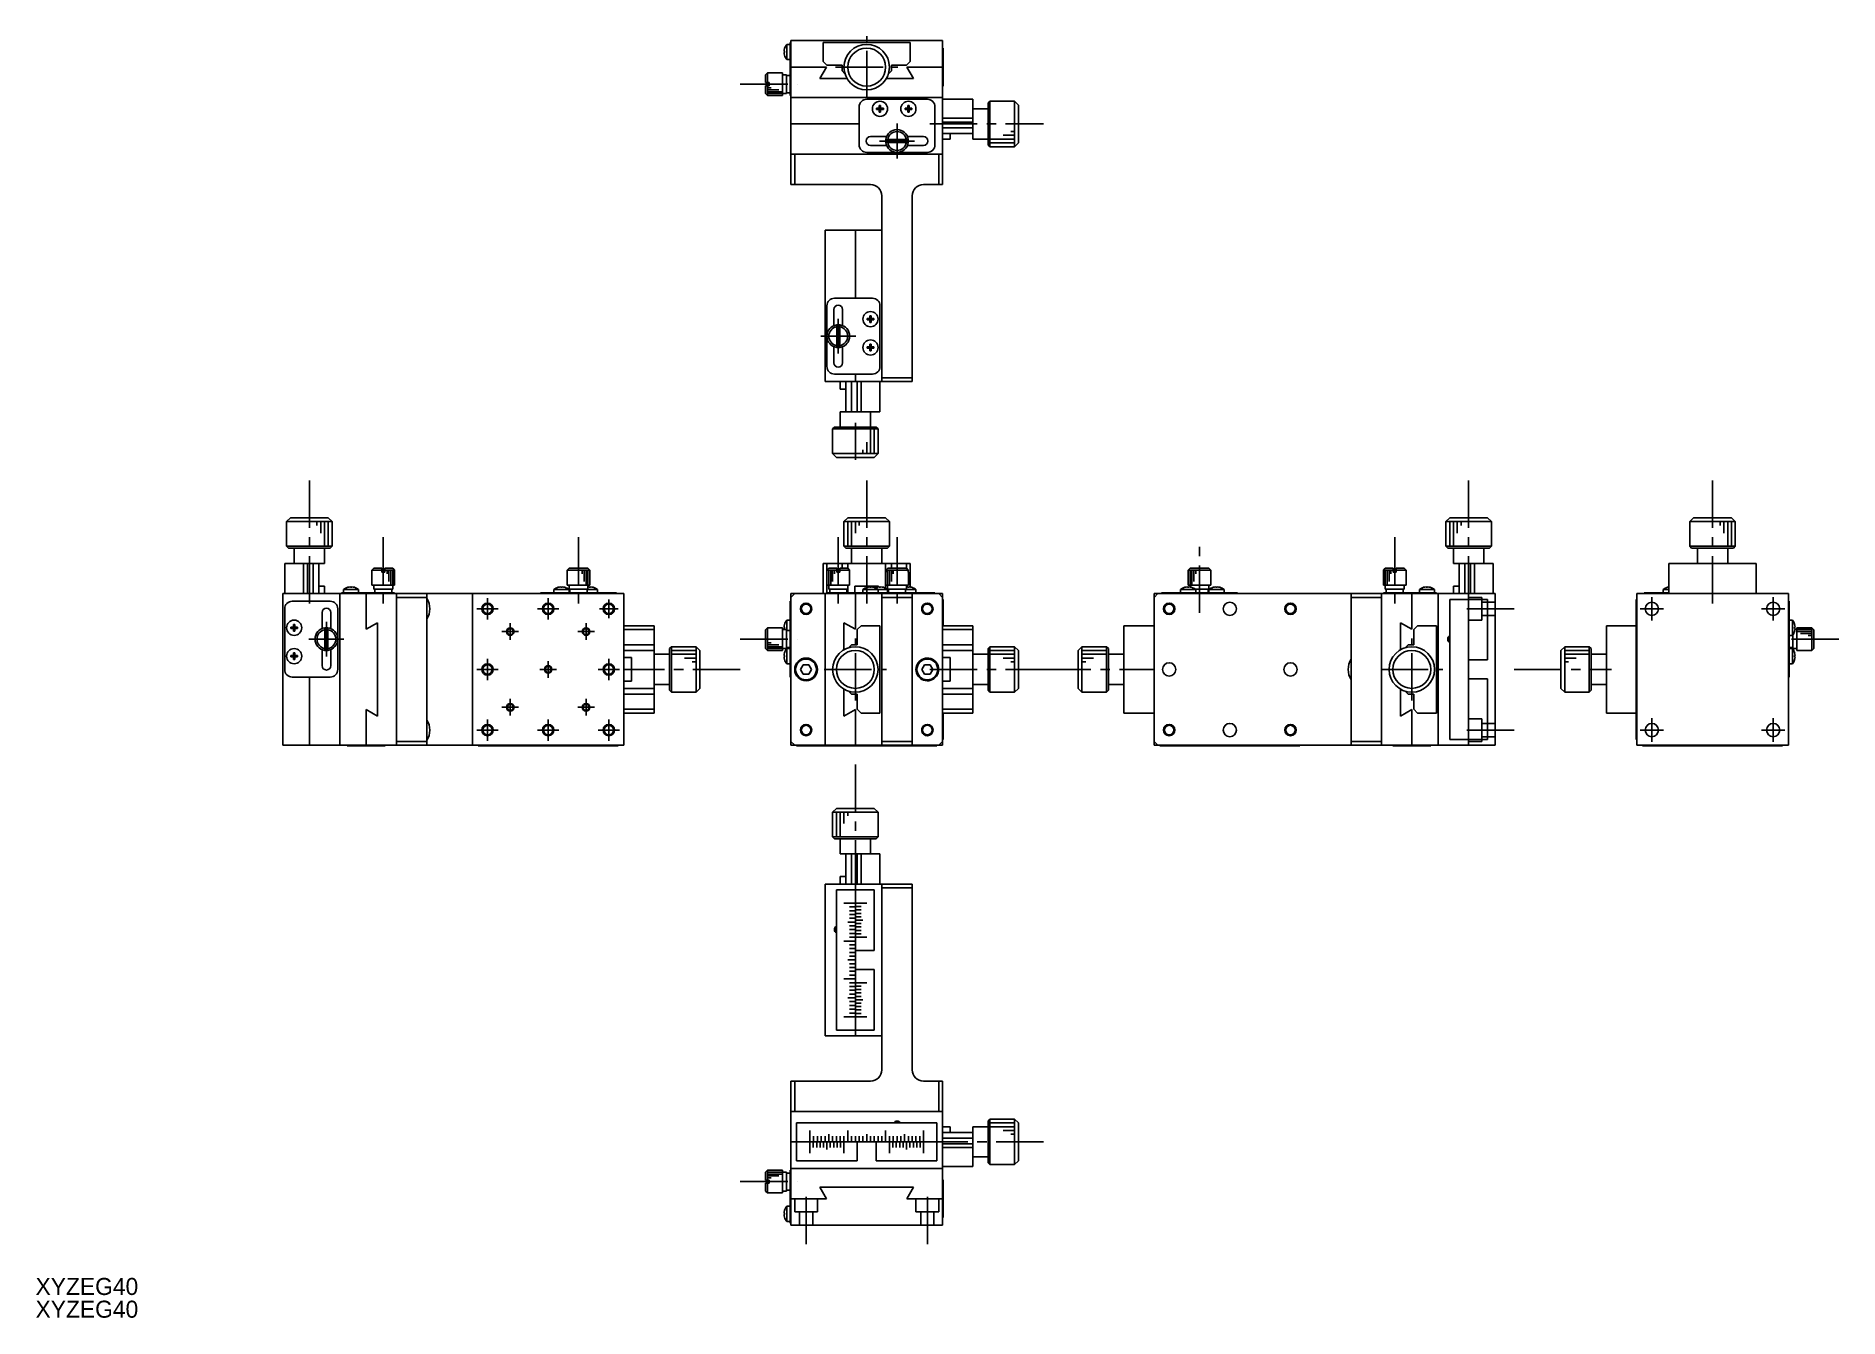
# Model space of a CAD drawing. Extents: x -70 to 406, y -5 to 333.
import ezdxf

# ---------------------------------------------------------------- set-up
doc = ezdxf.new("R2010")
doc.units = 0
doc.header["$LTSCALE"] = 10
doc.linetypes.add('CENTER', pattern=[2, 1.25, -0.25, 0.25, -0.25])
doc.linetypes.add('DASHED', pattern=[3.5, 2, -1.5])
doc.layers.get('0').update_dxf_attribs({"linetype": 'CONTINUOUS'})
doc.layers.add('CENTER', color=1, linetype='CENTER')
doc.styles.get("Standard").update_dxf_attribs({"font": 'FGP教科書体NT-M'})

msp = doc.modelspace()

# ---------------------------------------------------------------- texts
at = {"color": 7}
for p in [(-69.922317, 0.782815), (-69.922317, -5.217185)]:
    msp.add_text('XYZEG40', height=4.5, dxfattribs=at).set_placement(p)

# ---------------------------------------------------------------- linework, layer by layer
at = {"color": 7, "linetype": 'CONTINUOUS'}
for p, q in [((127.539863, 329.010366), (127.6602, 329.010366)), ((127.6602, 328.650366), (127.539863, 328.650366)), ((127.655577, 329.718982), (127.6602, 329.716727)), ((127.6602, 329.010366), (127.6602, 328.650366)), ((128.231722, 328.830366), (128.231722, 330.830366)), ((129.129721, 330.830366), (128.231722, 330.830366)), ((128.231722, 326.830366), (128.231722, 328.830366)), ((129.129721, 331.330366), (129.329721, 331.330366)), ((129.129721, 329.330366), (129.129721, 331.330366)), ((129.129721, 329.330366), (129.129721, 328.030366)), ((129.32972, 324.830366), (129.32972, 331.830366)), ((169.329721, 331.830366), (129.32972, 331.830366)), ((137.829722, 331.330368), (137.829722, 326.330367)), ((160.829722, 331.330368), (137.829722, 331.330368)), ((160.829722, 326.330367), (160.829722, 331.330368)), ((169.329722, 324.830366), (169.329721, 331.830366)), ((169.329722, 329.830366), (169.479722, 329.830366)), ((169.479722, 324.830366), (169.479722, 329.830366)), ((127.6602, 327.944004), (127.655577, 327.94175)), ((128.231722, 326.830366), (129.129721, 326.830366)), ((129.129721, 328.030366), (129.129721, 319.330366)), ((138.719722, 324.830366), (129.32972, 324.830366)), ((129.329722, 321.330366), (129.329722, 324.830366)), ((138.719722, 324.830366), (129.329722, 324.830366)), ((138.719722, 324.830366), (136.987672, 321.830366)), ((136.987672, 321.830366), (138.719722, 324.830366)), ((137.829722, 326.330367), (138.829722, 325.330367)), ((138.829722, 325.330367), (142.829723, 325.330367)), ((142.829723, 325.330367), (142.829723, 323.830368)), ((142.829723, 323.830368), (143.595408, 323.064683)), ((155.064037, 323.064683), (155.829721, 323.830368)), ((155.829721, 323.830368), (155.829721, 325.330367)), ((155.829721, 325.330367), (159.829722, 325.330367)), ((159.829722, 325.330367), (160.829722, 326.330367)), ((161.671773, 321.830366), (159.939722, 324.830366)), ((169.329722, 324.830366), (159.939722, 324.830366)), ((169.329722, 324.830366), (159.939722, 324.830366)), ((159.939722, 324.830366), (161.671773, 321.830366)), ((169.329722, 324.830366), (169.479722, 324.830366)), ((169.479722, 324.830366), (169.329722, 324.830366)), ((169.329722, 316.830366), (169.329722, 324.830366)), ((169.479722, 324.830366), (169.479722, 319.830366)), ((123.129721, 323.330366), (122.629721, 322.830366)), ((122.629721, 320.730366), (122.629721, 322.830366)), ((123.129721, 320.730366), (122.629721, 320.730366)), ((122.629721, 317.830366), (122.629721, 319.930366)), ((122.629721, 319.930366), (123.129721, 319.930366)), ((123.129721, 323.330366), (123.129721, 320.730366)), ((127.129721, 323.330366), (123.129721, 323.330366)), ((123.629721, 320.730366), (123.129721, 320.730366)), ((123.129721, 319.930366), (123.129721, 317.330366)), ((123.129721, 319.930366), (123.629721, 319.930366)), ((123.629721, 319.930366), (123.629721, 320.730366)), ((127.129721, 320.330366), (127.129721, 323.330366)), ((128.129721, 322.830366), (127.129721, 322.830366)), ((127.129721, 317.330366), (127.129721, 320.330366)), ((128.129721, 320.330366), (128.129721, 322.830366)), ((129.129721, 322.580367), (128.129721, 322.580367)), ((128.129721, 317.830366), (128.129721, 320.330366)), ((129.129721, 317.330366), (129.129721, 319.330366)), ((129.329722, 319.330366), (129.329722, 321.330366)), ((129.329722, 316.830366), (129.329722, 319.330366)), ((136.987672, 321.830366), (144.133571, 321.830366)), ((144.133571, 321.830366), (136.987672, 321.830366)), ((154.525874, 321.830366), (161.671773, 321.830366)), ((161.671773, 321.830366), (154.525874, 321.830366)), ((169.329722, 319.830366), (169.479722, 319.830366)), ((122.629721, 317.830366), (123.129721, 317.330366)), ((123.129721, 317.330366), (127.129721, 317.330366)), ((127.129721, 317.830366), (128.129721, 317.830366)), ((128.129721, 318.080367), (129.129721, 318.080367)), ((129.329721, 317.330366), (129.129721, 317.330366)), ((169.329722, 316.830366), (129.329721, 316.830366)), ((129.329721, 309.830366), (129.329721, 316.830366)), ((169.329722, 316.830366), (129.329722, 316.830366)), ((147.329722, 314.330366), (147.329722, 304.330366)), ((165.329722, 316.330366), (149.329722, 316.330366)), ((151.943361, 314.010366), (152.649722, 314.010366)), ((151.943361, 313.650366), (151.943361, 314.010366)), ((152.649722, 314.716727), (153.009722, 314.716727)), ((152.649722, 314.010366), (152.649722, 314.716727)), ((152.660095, 313.999994), (152.649722, 314.010366)), ((152.660095, 313.999994), (152.99935, 313.999994)), ((152.660095, 313.660738), (152.660095, 313.999994)), ((152.99935, 313.999994), (153.009722, 314.010366)), ((152.99935, 313.999994), (152.99935, 313.660738)), ((153.009722, 314.716727), (153.009722, 314.010366)), ((153.009722, 314.010366), (153.716084, 314.010366)), ((153.716084, 314.010366), (153.716084, 313.650366)), ((159.443361, 314.010366), (160.149722, 314.010366)), ((159.443361, 313.650366), (159.443361, 314.010366)), ((160.149722, 314.716727), (160.509722, 314.716727)), ((160.149722, 314.010366), (160.149722, 314.716727)), ((160.160095, 313.999994), (160.149722, 314.010366)), ((160.160095, 313.999994), (160.49935, 313.999994)), ((160.160095, 313.660738), (160.160095, 313.999994)), ((160.49935, 313.999994), (160.509722, 314.010366)), ((160.49935, 313.999994), (160.49935, 313.660738)), ((160.509722, 314.716727), (160.509722, 314.010366)), ((160.509722, 314.010366), (161.216084, 314.010366)), ((161.216084, 314.010366), (161.216084, 313.650366)), ((167.329722, 314.330366), (167.329722, 304.330366)), ((169.329722, 309.830366), (169.329722, 316.830366)), ((169.329722, 316.330368), (177.329722, 316.330368)), ((177.329722, 316.330368), (177.329722, 311.330367)), ((181.829722, 315.830367), (181.329722, 315.330367)), ((181.329722, 304.330367), (181.329722, 315.330367)), ((181.829722, 315.830367), (181.829722, 303.830367)), ((188.329722, 315.830367), (181.829722, 315.830367)), ((188.329722, 303.830367), (188.329722, 315.830367)), ((189.329722, 314.830367), (188.329722, 315.830367)), ((189.329722, 314.830367), (189.329722, 304.830367)), ((129.329721, 301.830366), (129.329721, 309.830366)), ((147.329722, 309.830366), (129.329721, 309.830366)), ((147.329722, 309.830366), (129.329721, 309.830366)), ((152.649722, 313.650366), (151.943361, 313.650366)), ((151.943361, 313.650366), (152.649722, 313.650366)), ((152.660095, 313.660738), (152.649722, 313.650366)), ((152.649722, 312.944004), (152.649722, 313.650366)), ((153.009722, 312.944004), (152.649722, 312.944004)), ((152.99935, 313.660738), (152.660095, 313.660738)), ((152.99935, 313.660738), (153.009722, 313.650366)), ((153.009722, 313.650366), (153.009722, 312.944004)), ((153.716084, 313.650366), (153.009722, 313.650366)), ((153.716084, 313.650366), (153.009722, 313.650366)), ((160.149722, 313.650366), (159.443361, 313.650366)), ((159.443361, 313.650366), (160.149722, 313.650366)), ((160.160095, 313.660738), (160.149722, 313.650366)), ((160.149722, 312.944004), (160.149722, 313.650366)), ((160.509722, 312.944004), (160.149722, 312.944004)), ((160.49935, 313.660738), (160.160095, 313.660738)), ((160.49935, 313.660738), (160.509722, 313.650366)), ((160.509722, 313.650366), (160.509722, 312.944004)), ((161.216084, 313.650366), (160.509722, 313.650366)), ((161.216084, 313.650366), (160.509722, 313.650366)), ((169.329721, 309.830366), (167.329722, 309.830366)), ((169.329722, 309.830366), (167.329722, 309.830366)), ((169.329721, 301.830366), (169.329721, 309.830366)), ((169.329722, 311.330367), (177.329722, 311.330367)), ((177.329722, 310.330367), (169.329722, 310.330367)), ((181.329722, 313.830367), (177.329722, 313.830367)), ((177.329722, 311.330367), (177.329722, 310.330367)), ((177.329722, 310.330367), (177.329722, 308.830368)), ((150.329722, 306.480366), (154.558891, 306.480366)), ((154.861929, 305.730366), (154.356508, 305.730366)), ((154.356508, 304.930366), (154.861929, 304.930366)), ((159.797514, 305.730366), (154.861929, 305.730366)), ((154.861929, 304.930366), (159.797514, 304.930366)), ((160.302935, 305.730366), (159.797514, 305.730366)), ((159.797514, 304.930366), (160.302935, 304.930366)), ((160.100552, 306.480366), (164.329722, 306.480366)), ((169.329722, 308.830368), (177.329722, 308.830368)), ((177.329722, 307.330368), (169.329722, 307.330368)), ((169.329722, 305.830367), (171.329722, 305.830367)), ((171.329722, 305.830367), (171.329722, 307.330368)), ((177.329722, 308.830368), (177.329722, 307.330368)), ((177.329722, 307.330368), (177.329722, 305.830367)), ((177.329722, 305.830367), (181.329722, 305.830367)), ((188.329722, 303.830367), (189.329722, 304.830367)), ((129.329721, 293.830366), (129.329721, 301.830366)), ((130.329721, 301.830366), (129.329721, 301.830366)), ((130.329721, 301.830366), (130.329721, 293.830366)), ((168.329721, 301.830366), (130.329721, 301.830366)), ((168.329721, 301.830366), (130.329721, 301.830366)), ((149.329722, 302.330366), (157.329721, 302.330366)), ((154.558891, 304.180366), (150.329722, 304.180366)), ((157.329721, 302.330366), (165.329722, 302.330366)), ((164.329722, 304.180366), (160.100552, 304.180366)), ((168.329721, 293.830366), (168.329721, 301.830366)), ((169.329721, 301.830366), (168.329721, 301.830366)), ((169.329721, 301.830366), (169.329721, 293.830366)), ((181.329722, 304.330367), (181.829722, 303.830367)), ((181.829722, 303.830367), (188.329722, 303.830367)), ((130.329721, 293.830366), (129.329721, 293.830366)), ((130.329721, 293.830366), (150.329721, 293.830366)), ((153.329721, 290.830366), (153.329721, 281.830367)), ((161.329721, 242.830366), (161.329721, 290.830366)), ((164.329721, 293.830366), (168.329721, 293.830366)), ((169.329721, 293.830366), (168.329721, 293.830366)), ((138.329721, 241.830367), (138.329721, 281.830367)), ((138.329721, 281.830367), (146.329721, 281.830367)), ((146.329721, 263.830366), (146.329721, 281.830367)), ((146.329721, 263.830366), (146.329721, 281.830367)), ((146.329721, 281.830367), (153.329721, 281.830367)), ((153.329721, 279.330367), (153.329721, 281.830367)), ((153.329721, 281.830367), (153.329721, 279.330367)), ((153.329721, 276.330367), (153.329721, 279.330367)), ((153.329721, 279.330367), (153.329721, 276.330367)), ((153.329721, 247.330367), (153.329721, 276.330367)), ((153.329721, 276.330367), (153.329721, 247.330367)), ((138.829721, 261.830366), (138.829721, 253.830367)), ((150.829721, 263.830366), (140.829721, 263.830366)), ((152.829721, 245.830366), (152.829721, 261.830366)), ((140.679721, 256.601197), (140.679721, 260.830366)), ((142.979721, 260.830366), (142.979721, 256.601197)), ((149.44336, 258.510366), (150.149721, 258.510366)), ((149.44336, 258.150366), (149.44336, 258.510366)), ((150.149721, 258.150366), (149.44336, 258.150366)), ((150.149721, 259.216727), (150.509721, 259.216727)), ((150.149721, 258.510366), (150.149721, 259.216727)), ((150.149721, 259.216727), (150.149721, 258.510366)), ((150.160094, 258.499994), (150.149721, 258.510366)), ((150.160094, 258.160738), (150.149721, 258.150366)), ((150.149721, 257.444004), (150.149721, 258.150366)), ((150.149721, 257.444004), (150.149721, 258.150366)), ((150.509721, 257.444004), (150.149721, 257.444004)), ((150.160094, 258.499994), (150.499349, 258.499994)), ((150.160094, 258.160738), (150.160094, 258.499994)), ((150.499349, 258.160738), (150.160094, 258.160738)), ((150.499349, 258.499994), (150.509721, 258.510366)), ((150.499349, 258.499994), (150.499349, 258.160738)), ((150.499349, 258.160738), (150.509721, 258.150366)), ((150.509721, 259.216727), (150.509721, 258.510366)), ((150.509721, 258.510366), (151.216083, 258.510366)), ((150.509721, 258.150366), (150.509721, 257.444004)), ((151.216083, 258.150366), (150.509721, 258.150366)), ((151.216083, 258.510366), (151.216083, 258.150366)), ((138.829721, 253.830367), (138.829721, 245.830366)), ((141.429721, 256.803581), (141.429721, 256.298159)), ((141.429721, 256.298159), (141.429721, 251.362574)), ((142.229721, 256.298159), (142.229721, 256.803581)), ((142.229721, 251.362574), (142.229721, 256.298159)), ((140.679721, 246.830366), (140.679721, 251.059537)), ((141.429721, 251.362574), (141.429721, 250.857153)), ((142.229721, 250.857153), (142.229721, 251.362574)), ((142.979721, 251.059537), (142.979721, 246.830366)), ((149.44336, 251.010366), (150.149721, 251.010366)), ((149.44336, 250.650366), (149.44336, 251.010366)), ((150.149721, 250.650366), (149.44336, 250.650366)), ((150.149721, 251.716727), (150.509721, 251.716727)), ((150.149721, 251.010366), (150.149721, 251.716727)), ((150.149721, 251.716727), (150.149721, 251.010366)), ((150.160094, 250.999994), (150.149721, 251.010366)), ((150.160094, 250.660738), (150.149721, 250.650366)), ((150.149721, 249.944004), (150.149721, 250.650366)), ((150.149721, 249.944004), (150.149721, 250.650366)), ((150.509721, 249.944004), (150.149721, 249.944004)), ((150.160094, 250.999994), (150.499349, 250.999994)), ((150.160094, 250.660738), (150.160094, 250.999994)), ((150.499349, 250.660738), (150.160094, 250.660738)), ((150.499349, 250.999994), (150.509721, 251.010366)), ((150.499349, 250.999994), (150.499349, 250.660738)), ((150.499349, 250.660738), (150.509721, 250.650366)), ((150.509721, 251.716727), (150.509721, 251.010366)), ((150.509721, 251.010366), (151.216083, 251.010366)), ((150.509721, 250.650366), (150.509721, 249.944004)), ((151.216083, 250.650366), (150.509721, 250.650366)), ((151.216083, 251.010366), (151.216083, 250.650366)), ((153.329721, 244.330367), (153.329721, 247.330367)), ((153.329721, 247.330367), (153.329721, 244.330367)), ((150.829721, 243.830366), (140.829721, 243.830366)), ((146.329721, 241.830367), (146.329721, 243.830366)), ((146.329721, 241.830366), (146.329721, 243.830366)), ((153.329721, 242.830366), (153.329721, 244.330367)), ((153.329721, 244.330367), (153.329721, 242.830366)), ((153.329721, 241.830366), (153.329721, 242.830366)), ((153.329721, 242.830366), (161.329721, 242.830366)), ((161.329721, 242.830366), (161.329721, 241.830366)), ((138.329721, 241.830367), (146.329721, 241.830367)), ((142.329722, 241.830366), (142.329722, 239.830366)), ((142.329722, 239.830366), (143.829723, 239.830366)), ((143.829723, 233.830366), (143.829723, 241.830366)), ((145.329723, 241.830366), (145.329723, 233.830366)), ((146.329721, 241.830366), (153.329721, 241.830366)), ((146.829722, 233.830366), (146.829722, 241.830366)), ((147.829722, 241.830366), (147.829722, 233.830366)), ((152.829723, 241.830366), (152.829723, 233.830366)), ((161.329721, 241.830366), (153.329721, 241.830366)), ((143.829723, 233.830366), (142.329722, 233.830366)), ((142.329722, 233.830366), (142.329722, 229.830366)), ((145.329723, 233.830366), (143.829723, 233.830366)), ((146.829722, 233.830366), (145.329723, 233.830366)), ((147.829722, 233.830366), (146.829722, 233.830366)), ((152.829723, 233.830366), (147.829722, 233.830366)), ((150.329722, 229.830366), (150.329722, 233.830366)), ((140.829722, 229.830366), (140.329722, 229.330366)), ((152.329722, 229.330366), (140.329722, 229.330366)), ((140.329722, 229.330366), (140.329722, 222.830366)), ((140.829722, 229.830366), (151.829722, 229.830366)), ((152.329722, 229.330366), (151.829722, 229.830366)), ((152.329722, 222.830366), (152.329722, 229.330366)), ((140.329722, 222.830366), (152.329722, 222.830366)), ((140.329722, 222.830366), (141.329722, 221.830366)), ((151.329722, 221.830366), (141.329722, 221.830366)), ((151.329722, 221.830366), (152.329722, 222.830366)), ((-2.696987, 205.870603), (-3.696987, 204.870603)), ((8.303013, 204.870603), (-3.696987, 204.870603)), ((-3.696987, 204.870603), (-3.696987, 198.370603)), ((-2.696987, 205.870603), (7.303013, 205.870603)), ((8.303013, 204.870603), (7.303013, 205.870603)), ((8.303013, 198.370603), (8.303013, 204.870603)), ((144.329722, 205.870603), (143.329722, 204.870603)), ((155.329722, 204.870603), (143.329722, 204.870603)), ((143.329722, 204.870603), (143.329722, 198.370603)), ((144.329722, 205.870603), (154.329722, 205.870603)), ((155.329722, 204.870603), (154.329722, 205.870603)), ((155.329722, 198.370603), (155.329722, 204.870603)), ((303.11745, 205.870603), (302.11745, 204.870603)), ((314.11745, 204.870603), (302.11745, 204.870603)), ((302.11745, 204.870603), (302.11745, 198.370603)), ((303.11745, 205.870603), (313.11745, 205.870603)), ((314.11745, 204.870603), (313.11745, 205.870603)), ((314.11745, 198.370603), (314.11745, 204.870603)), ((367.444157, 205.870603), (366.444157, 204.870603)), ((372.444157, 204.870603), (366.444157, 204.870603)), ((366.444157, 204.870603), (366.444157, 198.370603)), ((367.444157, 205.870603), (372.444157, 205.870603)), ((372.444157, 205.870603), (377.444157, 205.870603)), ((378.444157, 204.870603), (372.444157, 204.870603)), ((378.444157, 204.870603), (377.444157, 205.870603)), ((378.444157, 198.370603), (378.444157, 204.870603)), ((-3.696987, 198.370603), (8.303013, 198.370603)), ((-3.696987, 198.370603), (-3.196987, 197.870603)), ((7.803013, 197.870603), (-3.196987, 197.870603)), ((-1.696987, 197.870603), (-1.696987, 193.870603)), ((6.303013, 193.870603), (6.303013, 197.870603)), ((7.803013, 197.870603), (8.303013, 198.370603)), ((143.329722, 198.370603), (155.329722, 198.370603)), ((143.329722, 198.370603), (143.829722, 197.870603)), ((154.829722, 197.870603), (143.829722, 197.870603)), ((145.329722, 197.870603), (145.329722, 193.870603)), ((153.329722, 193.870603), (153.329722, 197.870603)), ((154.829722, 197.870603), (155.329722, 198.370603)), ((302.11745, 198.370603), (314.11745, 198.370603)), ((302.11745, 198.370603), (302.61745, 197.870603)), ((313.61745, 197.870603), (302.61745, 197.870603)), ((304.11745, 197.870603), (304.11745, 193.870603)), ((312.11745, 193.870603), (312.11745, 197.870603)), ((313.61745, 197.870603), (314.11745, 198.370603)), ((366.444157, 198.370603), (372.444157, 198.370603)), ((366.444157, 198.370603), (366.944157, 197.870603)), ((372.444157, 197.870603), (366.944157, 197.870603)), ((368.444157, 197.870603), (368.444157, 193.870603)), ((372.444157, 198.370603), (378.444157, 198.370603)), ((377.944157, 197.870603), (372.444157, 197.870603)), ((376.444157, 193.870603), (376.444157, 197.870603)), ((377.944157, 197.870603), (378.444157, 198.370603)), ((-4.196988, 185.870603), (-4.196988, 193.870603)), ((-4.196988, 193.870603), (0.803013, 193.870603)), ((0.803013, 185.870603), (0.803013, 193.870603)), ((0.803013, 193.870603), (1.803013, 193.870603)), ((1.803013, 193.870603), (1.803013, 185.870603)), ((1.803013, 193.870603), (3.303012, 193.870603)), ((3.303012, 185.870603), (3.303012, 193.870603)), ((3.303012, 193.870603), (4.803012, 193.870603)), ((4.803012, 193.870603), (4.803012, 185.870603)), ((4.803012, 193.870603), (6.303013, 193.870603)), ((19.303014, 192.570602), (18.803014, 192.070602)), ((21.403014, 192.070602), (18.803014, 192.070602)), ((18.803014, 192.070602), (18.803014, 188.070602)), ((19.303014, 192.570602), (21.403014, 192.570602)), ((21.403014, 192.570602), (21.403014, 192.070602)), ((21.403014, 192.070602), (21.403014, 191.570602)), ((21.403014, 191.570602), (22.203014, 191.570602)), ((22.203014, 192.570602), (24.303014, 192.570602)), ((22.203014, 192.070602), (22.203014, 192.570602)), ((24.803014, 192.070602), (22.203014, 192.070602)), ((22.203014, 191.570602), (22.203014, 192.070602)), ((24.803014, 192.070602), (24.303014, 192.570602)), ((24.803014, 188.070602), (24.803014, 192.070602)), ((70.303013, 191.570601), (70.329799, 191.570601)), ((70.303013, 191.570601), (70.303013, 188.070601)), ((70.329799, 192.070601), (70.83522, 192.570601)), ((76.276226, 192.070601), (70.329799, 192.070601)), ((70.329799, 191.570601), (70.329799, 192.070601)), ((70.83522, 192.570601), (75.770805, 192.570601)), ((75.770805, 192.570601), (76.276226, 192.070601)), ((76.276226, 192.070601), (76.276226, 191.570601)), ((76.276226, 191.570601), (76.303013, 191.570601)), ((76.303013, 188.070601), (76.303013, 191.570601)), ((137.829722, 185.870603), (137.829722, 193.870603)), ((137.829722, 193.870603), (138.829722, 193.870603)), ((139.329721, 192.570601), (138.829721, 192.070601)), ((141.429721, 192.070601), (138.829721, 192.070601)), ((138.829721, 192.070601), (138.829721, 188.070601)), ((138.829722, 193.870603), (138.829722, 192.070602)), ((138.829722, 193.870603), (142.829723, 193.870603)), ((139.329721, 192.570601), (141.429721, 192.570601)), ((141.429721, 192.570601), (141.429721, 192.070601)), ((141.429721, 192.070601), (141.429721, 191.570601)), ((141.429721, 191.570601), (142.229721, 191.570601)), ((142.229721, 192.570601), (144.329721, 192.570601)), ((142.229721, 192.070601), (142.229721, 192.570601)), ((144.829721, 192.070601), (142.229721, 192.070601)), ((142.229721, 191.570601), (142.229721, 192.070601)), ((142.829723, 192.570601), (142.829723, 193.870603)), ((142.829723, 193.870603), (144.329723, 193.870603)), ((144.829721, 192.070601), (144.329721, 192.570601)), ((144.329723, 193.870603), (146.207223, 193.870603)), ((144.329723, 193.870603), (144.329723, 192.570601)), ((144.829721, 188.070601), (144.829721, 192.070601)), ((146.207223, 193.870603), (152.452222, 193.870603)), ((152.452222, 193.870603), (154.329721, 193.870603)), ((154.329721, 191.570602), (154.329721, 193.870603)), ((154.329721, 193.870603), (155.829721, 193.870603)), ((154.329721, 191.570602), (154.356508, 191.570602)), ((154.329721, 191.570602), (154.329721, 188.070602)), ((154.356508, 192.070602), (154.861929, 192.570602)), ((160.302935, 192.070602), (154.356508, 192.070602)), ((154.356508, 191.570602), (154.356508, 192.070602)), ((154.861929, 192.570602), (159.797514, 192.570602)), ((155.829721, 193.870603), (155.829721, 192.570602)), ((155.829721, 193.870603), (159.829722, 193.870603)), ((159.797514, 192.570602), (160.302935, 192.070602)), ((159.829722, 192.538739), (159.829722, 193.870603)), ((159.829722, 193.870603), (160.829722, 193.870603)), ((160.302935, 192.070602), (160.302935, 191.570602)), ((160.302935, 191.570602), (160.329721, 191.570602)), ((160.329721, 188.070602), (160.329721, 191.570602)), ((160.829722, 193.870603), (160.829722, 187.626168)), ((234.11745, 191.570601), (234.144236, 191.570601)), ((234.11745, 191.570601), (234.11745, 188.070601)), ((234.144236, 192.070601), (234.649657, 192.570601)), ((234.144236, 191.570601), (234.144236, 192.070601)), ((240.090664, 192.070601), (234.144236, 192.070601)), ((234.649657, 192.570601), (239.585243, 192.570601)), ((239.585243, 192.570601), (240.090664, 192.070601)), ((240.090664, 192.070601), (240.090664, 191.570601)), ((240.090664, 191.570601), (240.11745, 191.570601)), ((240.11745, 188.070601), (240.11745, 191.570601)), ((286.117449, 192.570602), (285.617449, 192.070602)), ((288.217449, 192.070602), (285.617449, 192.070602)), ((285.617449, 192.070602), (285.617449, 188.070602)), ((286.117449, 192.570602), (288.217449, 192.570602)), ((288.217449, 192.570602), (288.217449, 192.070602)), ((288.217449, 192.070602), (288.217449, 191.570602)), ((288.217449, 191.570602), (289.017449, 191.570602)), ((289.017449, 192.570602), (291.117449, 192.570602)), ((289.017449, 192.070602), (289.017449, 192.570602)), ((291.617449, 192.070602), (289.017449, 192.070602)), ((289.017449, 191.570602), (289.017449, 192.070602)), ((291.617449, 192.070602), (291.117449, 192.570602)), ((291.617449, 188.070602), (291.617449, 192.070602)), ((304.11745, 193.870603), (305.617451, 193.870603)), ((305.617451, 185.870603), (305.617451, 193.870603)), ((305.617451, 193.870603), (307.117451, 193.870603)), ((307.117451, 193.870603), (307.117451, 185.870603)), ((307.117451, 193.870603), (308.61745, 193.870603)), ((308.61745, 185.870603), (308.61745, 193.870603)), ((308.61745, 193.870603), (309.61745, 193.870603)), ((309.61745, 193.870603), (309.61745, 185.870603)), ((309.61745, 193.870603), (314.617451, 193.870603)), ((314.617451, 185.870603), (314.617451, 193.870603)), ((360.944157, 185.870603), (360.944157, 193.870603)), ((360.944157, 193.870603), (383.944157, 193.870603)), ((383.944157, 185.870603), (383.944157, 193.870603)), ((-4.696986, 185.870603), (-4.696986, 145.870602)), ((2.303014, 185.870603), (-4.696986, 185.870603)), ((2.303014, 185.870603), (2.303014, 183.870603)), ((10.303014, 185.870602), (2.303014, 185.870602)), ((2.303014, 185.870602), (2.303014, 183.870603)), ((6.303013, 187.870603), (4.803012, 187.870603)), ((6.303013, 185.870603), (6.303013, 187.870603)), ((10.303014, 185.870602), (10.303014, 145.870601)), ((17.303014, 185.870602), (10.303014, 185.870602)), ((10.303014, 185.870602), (10.303014, 145.870602)), ((10.803014, 185.870602), (10.803014, 186.070602)), ((10.803014, 186.070602), (12.803014, 186.070602)), ((11.303014, 186.968601), (15.303014, 186.968601)), ((11.303014, 186.968601), (11.303014, 186.070602)), ((12.416652, 187.540123), (12.414398, 187.544746)), ((12.803014, 186.070602), (14.103014, 186.070602)), ((13.123014, 187.540123), (13.123014, 187.66046)), ((13.483014, 187.540123), (13.123014, 187.540123)), ((13.483014, 187.66046), (13.483014, 187.540123)), ((14.103014, 186.070602), (22.803014, 186.070602)), ((14.19163, 187.544746), (14.189375, 187.540123)), ((15.303014, 186.070602), (15.303014, 186.968601)), ((17.303014, 185.870602), (17.303014, 176.4806)), ((17.303014, 185.870601), (17.303014, 176.480601)), ((25.303014, 185.870601), (17.303014, 185.870601)), ((18.803014, 188.070602), (24.803014, 188.070602)), ((19.303014, 188.070602), (19.303014, 187.070602)), ((19.303014, 187.070602), (24.303014, 187.070602)), ((19.553013, 187.070602), (19.553013, 186.070602)), ((22.803014, 186.070602), (24.803014, 186.070602)), ((24.053013, 186.070602), (24.053013, 187.070602)), ((24.303014, 187.070602), (24.303014, 188.070602)), ((24.803014, 186.070602), (24.803014, 185.870602)), ((25.303014, 185.870601), (33.303014, 185.870601)), ((25.303014, 185.870601), (25.303014, 184.870601)), ((33.303014, 185.870601), (33.303014, 184.870601)), ((36.303014, 185.870601), (33.303014, 185.870601)), ((36.303014, 185.870601), (45.303013, 185.870601)), ((45.303013, 185.8706), (45.303013, 145.8706)), ((85.303013, 185.8706), (45.303013, 185.8706)), ((63.303014, 185.870601), (63.303014, 186.070601)), ((63.303014, 186.070601), (65.303014, 186.070601)), ((65.303014, 186.070601), (68.003014, 186.070601)), ((66.803014, 186.9686), (70.803014, 186.9686)), ((66.803014, 186.9686), (66.803014, 186.070601)), ((67.916652, 187.540122), (67.914398, 187.544745)), ((67.916652, 187.540122), (67.914398, 187.544745)), ((68.003014, 186.070601), (69.603014, 186.070601)), ((68.623014, 187.540122), (68.623014, 187.660459)), ((68.983014, 187.540122), (68.623014, 187.540122)), ((68.983014, 187.660459), (68.983014, 187.540122)), ((69.603014, 186.070601), (75.503014, 186.070601)), ((69.69163, 187.544745), (69.689375, 187.540122)), ((69.69163, 187.544745), (69.689375, 187.540122)), ((70.303013, 188.070601), (76.303013, 188.070601)), ((70.803013, 188.070601), (70.803013, 187.070601)), ((70.803013, 187.070601), (75.803013, 187.070601)), ((70.803014, 186.070601), (70.803014, 186.9686)), ((71.053013, 187.070601), (71.053013, 186.070601)), ((75.503014, 186.070601), (77.103014, 186.070601)), ((75.553013, 186.070601), (75.553013, 187.070601)), ((75.553013, 186.9686), (78.303014, 186.9686)), ((75.803013, 187.070601), (75.803013, 188.070601)), ((76.123014, 187.540122), (76.123014, 187.660459)), ((76.483014, 187.540122), (76.123014, 187.540122)), ((76.483014, 187.660459), (76.483014, 187.540122)), ((77.103014, 186.070601), (81.303014, 186.070601)), ((77.19163, 187.544745), (77.189375, 187.540122)), ((77.19163, 187.544745), (77.189375, 187.540122)), ((78.303014, 186.070601), (78.303014, 186.9686)), ((81.303014, 186.070601), (83.303014, 186.070601)), ((83.303014, 186.070601), (83.303014, 185.870601)), ((85.303013, 145.8706), (85.303013, 185.8706)), ((130.329721, 185.870601), (129.329721, 184.870601)), ((129.329721, 185.870601), (129.329721, 184.870601)), ((130.329721, 185.870601), (129.329721, 185.870601)), ((130.329721, 185.870601), (138.329721, 185.8706)), ((138.329721, 145.8706), (138.329721, 185.8706)), ((138.329721, 185.8706), (146.329721, 185.8706)), ((138.829721, 188.070601), (141.829721, 188.070601)), ((138.829721, 185.870601), (138.829721, 186.070601)), ((138.829721, 186.070601), (140.829721, 186.070601)), ((138.829722, 188.070601), (138.829722, 186.070601)), ((139.329721, 188.070601), (139.329721, 187.070601)), ((139.329721, 187.070601), (141.829721, 187.070601)), ((139.579722, 187.070601), (139.579722, 186.070601)), ((149.529721, 186.070601), (140.829721, 186.070601)), ((141.829721, 188.070601), (144.829721, 188.070601)), ((141.829721, 187.070601), (144.329721, 187.070601)), ((144.079722, 186.070601), (144.079722, 187.070601)), ((144.329721, 187.070601), (144.329721, 188.070601)), ((144.329722, 187.070601), (144.329723, 186.070601)), ((146.207223, 187.870603), (146.207223, 186.070601)), ((152.452222, 187.870603), (146.207223, 187.870603)), ((146.329721, 176.480599), (146.329721, 185.870601)), ((146.329721, 185.870601), (153.329721, 185.870601)), ((146.329721, 176.4806), (146.329721, 185.8706)), ((148.329721, 186.9686), (150.329721, 186.9686)), ((148.329721, 186.9686), (148.329721, 186.070601)), ((149.44336, 187.540122), (149.441105, 187.544745)), ((150.829721, 186.070601), (149.529721, 186.070601)), ((150.149721, 187.540122), (150.149721, 187.660459)), ((150.509721, 187.540122), (150.149721, 187.540122)), ((150.329721, 186.9686), (152.329721, 186.9686)), ((150.509721, 187.660459), (150.509721, 187.540122)), ((150.829721, 186.070601), (152.829721, 186.070601)), ((150.829722, 186.968601), (152.32972, 186.968601)), ((151.218337, 187.544745), (151.216083, 187.540122)), ((151.943361, 187.540123), (151.941106, 187.544746)), ((151.943361, 187.540123), (151.941106, 187.544746)), ((152.32972, 186.968601), (154.829722, 186.968601)), ((152.329721, 186.070601), (152.329721, 186.9686)), ((152.452222, 187.643155), (152.452222, 187.870603)), ((152.649722, 187.540123), (152.649722, 187.66046)), ((153.009722, 187.540123), (152.649722, 187.540123)), ((152.829721, 186.070601), (153.629722, 186.070602)), ((152.829721, 186.070601), (152.829721, 185.870601)), ((153.009722, 187.66046), (153.009722, 187.540123)), ((153.329721, 184.870601), (153.329721, 185.870601)), ((153.329721, 185.870601), (161.329721, 185.870601)), ((153.629722, 186.070602), (159.529722, 186.070602)), ((153.718338, 187.544746), (153.716084, 187.540123)), ((153.718338, 187.544746), (153.716084, 187.540123)), ((154.329721, 188.070602), (160.329721, 188.070602)), ((154.329721, 187.297261), (154.329721, 188.070602)), ((154.829721, 188.070602), (154.829721, 187.070602)), ((154.829721, 187.070602), (159.829721, 187.070602)), ((154.829722, 186.070602), (154.829722, 186.968601)), ((155.079721, 187.070602), (155.079721, 186.070602)), ((159.529722, 186.070602), (161.129722, 186.070602)), ((159.579721, 186.070602), (159.579721, 187.070602)), ((159.579721, 186.968601), (162.329722, 186.968601)), ((159.829721, 187.070602), (159.829721, 188.070602)), ((160.149722, 187.540123), (160.149722, 187.66046)), ((160.509722, 187.540123), (160.149722, 187.540123)), ((160.509722, 187.66046), (160.509722, 187.540123)), ((161.129722, 186.070602), (165.329722, 186.070602)), ((161.218338, 187.544746), (161.216084, 187.540123)), ((161.218338, 187.544746), (161.216084, 187.540123)), ((161.329721, 185.870601), (161.329721, 184.870601)), ((164.329721, 185.870601), (161.329721, 185.870601)), ((162.329722, 186.070602), (162.329722, 186.968601)), ((164.329721, 185.870601), (168.329721, 185.870601)), ((165.329722, 186.070602), (167.329722, 186.070602)), ((167.329722, 186.070602), (167.329722, 185.870602)), ((169.329721, 184.870601), (168.329721, 185.870601)), ((169.329721, 185.870601), (168.329721, 185.870601)), ((169.329721, 184.870601), (169.329721, 185.870601)), ((225.117449, 185.870601), (226.117449, 185.870601)), ((225.117449, 184.870601), (225.117449, 185.870601)), ((226.117449, 185.870601), (225.117449, 184.870601)), ((226.117449, 185.870601), (274.117449, 185.870601)), ((227.117449, 185.870601), (227.117449, 186.070601)), ((227.117449, 186.070601), (229.117449, 186.070601)), ((229.117449, 186.070601), (233.317449, 186.070601)), ((232.117449, 186.9686), (232.117449, 186.070601)), ((232.117449, 186.9686), (236.117449, 186.9686)), ((233.231088, 187.540122), (233.228833, 187.544745)), ((233.317449, 186.070601), (234.917449, 186.070601)), ((233.937449, 187.540122), (233.937449, 187.660459)), ((234.297449, 187.540122), (233.937449, 187.540122)), ((234.11745, 188.070601), (240.11745, 188.070601)), ((234.297449, 187.660459), (234.297449, 187.540122)), ((234.61745, 188.070601), (234.61745, 187.626167)), ((234.917449, 186.070601), (240.817449, 186.070601)), ((235.006065, 187.544745), (235.00381, 187.540122)), ((235.982925, 187.070601), (239.61745, 187.070601)), ((236.117449, 186.070601), (236.117449, 186.9686)), ((239.36745, 186.070601), (239.36745, 187.070601)), ((239.617449, 186.9686), (239.617449, 186.070601)), ((239.617449, 186.9686), (243.617449, 186.9686)), ((239.61745, 187.070601), (239.61745, 188.070601)), ((240.731088, 187.540122), (240.728833, 187.544745)), ((240.817449, 186.070601), (242.417449, 186.070601)), ((241.437449, 187.540122), (241.437449, 187.660459)), ((241.797449, 187.540122), (241.437449, 187.540122)), ((241.797449, 187.660459), (241.797449, 187.540122)), ((242.417449, 186.070601), (245.117449, 186.070601)), ((242.506065, 187.544745), (242.50381, 187.540122)), ((243.617449, 186.070601), (243.617449, 186.9686)), ((245.117449, 186.070601), (247.117449, 186.070601)), ((247.117449, 186.070601), (247.117449, 185.870601)), ((277.117449, 185.870601), (274.117449, 185.870601)), ((277.117449, 184.870601), (277.117449, 185.870601)), ((277.117449, 185.870601), (285.117449, 185.870601)), ((285.117449, 184.870601), (285.117449, 185.870601)), ((285.117449, 185.870601), (293.117449, 185.870601)), ((285.617449, 188.070602), (288.617449, 188.070602)), ((285.617449, 185.870602), (285.617449, 186.070602)), ((285.617449, 186.070602), (287.617449, 186.070602)), ((286.117449, 188.070602), (286.117449, 187.070602)), ((286.117449, 187.070602), (288.617449, 187.070602)), ((286.36745, 187.070602), (286.36745, 186.070602)), ((296.317449, 186.070602), (287.617449, 186.070602)), ((288.617449, 188.070602), (291.617449, 188.070602)), ((288.617449, 187.070602), (291.117449, 187.070602)), ((290.86745, 186.070602), (290.86745, 187.070602)), ((291.117449, 187.070602), (291.117449, 188.070602)), ((293.117449, 176.4806), (293.117449, 185.870602)), ((293.117449, 185.870602), (300.117449, 185.870602)), ((293.117449, 176.480601), (293.117449, 185.870601)), ((295.117449, 186.968601), (297.117449, 186.968601)), ((295.117449, 186.968601), (295.117449, 186.070602)), ((296.231088, 187.540123), (296.228833, 187.544746)), ((297.617449, 186.070602), (296.317449, 186.070602)), ((296.937449, 187.540123), (296.937449, 187.66046)), ((297.297449, 187.540123), (296.937449, 187.540123)), ((297.117449, 186.968601), (299.117449, 186.968601)), ((297.297449, 187.66046), (297.297449, 187.540123)), ((297.617449, 186.070602), (299.617449, 186.070602)), ((298.006065, 187.544746), (298.00381, 187.540123)), ((299.117449, 186.070602), (299.117449, 186.968601)), ((299.617449, 186.070602), (299.617449, 185.870602)), ((300.117449, 145.870601), (300.117449, 185.870602)), ((300.117449, 145.870602), (300.117449, 185.870602)), ((300.117449, 185.870602), (308.117449, 185.870602)), ((305.617451, 187.870603), (304.11745, 187.870603)), ((304.11745, 187.870603), (304.11745, 185.870603)), ((308.117449, 185.870603), (315.117449, 185.870603)), ((308.117449, 185.870603), (308.117449, 184.380602)), ((308.117449, 184.380602), (308.117449, 185.870602)), ((315.117449, 145.870602), (315.117449, 185.870603)), ((352.444158, 145.870602), (352.444158, 185.870603)), ((352.444158, 185.870603), (392.444159, 185.870603)), ((354.444157, 185.870602), (354.444157, 186.070602)), ((354.444157, 186.070602), (356.444157, 186.070602)), ((356.444157, 186.070602), (360.644157, 186.070602)), ((359.444157, 186.968601), (360.944157, 186.968601)), ((359.444157, 186.968601), (359.444157, 186.070602)), ((360.557795, 187.540123), (360.555541, 187.544746)), ((360.644157, 186.070602), (360.944157, 186.070602)), ((392.444159, 185.870603), (392.444159, 145.870602)), ((-4.196986, 181.870603), (-4.196986, 165.870603)), ((-2.196986, 183.870603), (7.803014, 183.870603)), ((5.653014, 176.641432), (5.653014, 180.870603)), ((7.953014, 180.870603), (7.953014, 176.641432)), ((9.803014, 173.870602), (9.803014, 181.870603)), ((33.303014, 184.870601), (25.303014, 184.870601)), ((25.303014, 184.870601), (25.303014, 146.870601)), ((25.303014, 184.870601), (25.303014, 146.870601)), ((33.303014, 146.870601), (33.303014, 184.870601)), ((33.310858, 184.61317), (33.303014, 184.699028)), ((129.129721, 183.870603), (129.329721, 183.870603)), ((129.129721, 181.870603), (129.129721, 183.870603)), ((129.129721, 177.670603), (129.129721, 181.870603)), ((129.329721, 146.870601), (129.329721, 184.870601)), ((153.329721, 183.370601), (153.329721, 184.870601)), ((161.329721, 184.870601), (153.329721, 184.870601)), ((153.329721, 183.370601), (153.329721, 184.870601)), ((153.329721, 180.370601), (153.329721, 183.370601)), ((153.329721, 180.370601), (153.329721, 183.370601)), ((161.329721, 146.870601), (161.329721, 184.870601)), ((169.329721, 184.870601), (169.329721, 146.870601)), ((169.329722, 184.370602), (169.479722, 184.370602)), ((169.479722, 184.370602), (169.479722, 177.3706)), ((225.117449, 146.870601), (225.117449, 184.870601)), ((285.117449, 184.870601), (277.117449, 184.870601)), ((277.117449, 184.870601), (277.117449, 146.870601)), ((285.117449, 146.870601), (285.117449, 184.870601)), ((285.117449, 146.870601), (285.117449, 184.870601)), ((303.117449, 184.370602), (303.117449, 147.370602)), ((308.117449, 184.370602), (303.117449, 184.370602)), ((308.117449, 180.880602), (308.117449, 184.370602)), ((308.117449, 184.370602), (313.117449, 184.370602)), ((308.117449, 180.880602), (308.117449, 184.370602)), ((308.117449, 180.870602), (308.117449, 180.880602)), ((308.117449, 180.870602), (308.117449, 180.880602)), ((308.117449, 180.860602), (308.117449, 180.870602)), ((308.117449, 180.860602), (308.117449, 180.870602)), ((308.117449, 179.970602), (308.117449, 180.860602)), ((308.117449, 179.980602), (308.117449, 180.860602)), ((313.117449, 184.370602), (313.117449, 168.370602)), ((352.444157, 184.370602), (352.294157, 184.370602)), ((352.294157, 184.370602), (352.294157, 168.370602)), ((392.444158, 183.870603), (392.644158, 183.870603)), ((392.644158, 183.870603), (392.644158, 181.870603)), ((392.644158, 181.870603), (392.644158, 177.670603)), ((-2.583348, 176.690603), (-2.583348, 177.050603)), ((-2.583348, 177.050603), (-1.876986, 177.050603)), ((-1.876986, 176.690603), (-2.583348, 176.690603)), ((-1.876986, 177.756964), (-1.516986, 177.756964)), ((-1.876986, 177.050603), (-1.876986, 177.756964)), ((-1.866614, 177.04023), (-1.876986, 177.050603)), ((-1.866614, 176.700975), (-1.876986, 176.690603)), ((-1.876986, 175.984241), (-1.876986, 176.690603)), ((-1.516986, 175.984241), (-1.876986, 175.984241)), ((-1.866614, 176.700975), (-1.866614, 177.04023)), ((-1.866614, 177.04023), (-1.527358, 177.04023)), ((-1.527358, 176.700975), (-1.866614, 176.700975)), ((-1.527358, 177.04023), (-1.516986, 177.050603)), ((-1.527358, 177.04023), (-1.527358, 176.700975)), ((-1.527358, 176.700975), (-1.516986, 176.690603)), ((-1.516986, 177.756964), (-1.516986, 177.050603)), ((-1.516986, 177.756964), (-1.516986, 177.050603)), ((-1.516986, 177.050603), (-0.810625, 177.050603)), ((-1.516986, 176.690603), (-1.516986, 175.984241)), ((-0.810625, 176.690603), (-1.516986, 176.690603)), ((-1.516986, 175.984241), (-1.516986, 176.690603)), ((-0.810625, 177.050603), (-0.810625, 176.690603)), ((6.403014, 176.843815), (6.403014, 176.338394)), ((6.403014, 176.338394), (6.403014, 171.402809)), ((7.203014, 176.338394), (7.203014, 176.843815)), ((7.203014, 171.402809), (7.203014, 176.338394)), ((20.303014, 178.212651), (17.303014, 176.480601)), ((17.303014, 176.4806), (20.303014, 178.21265)), ((20.303014, 153.52855), (20.303014, 178.212651)), ((20.303014, 178.21265), (20.303014, 153.528549)), ((33.303014, 179.042173), (33.318494, 179.168965)), ((85.303014, 177.370599), (93.303014, 177.370599)), ((93.303014, 176.370599), (85.303014, 176.370599)), ((93.303014, 177.370599), (93.303014, 176.370599)), ((93.303014, 176.370599), (93.303014, 172.370598)), ((122.629721, 176.338394), (123.129721, 176.843815)), ((122.629721, 171.402809), (122.629721, 176.338394)), ((123.129721, 176.843815), (123.129721, 170.897388)), ((123.129721, 176.843815), (123.629721, 176.843815)), ((123.629721, 176.843815), (123.629721, 176.870602)), ((127.129721, 176.870602), (123.629721, 176.870602)), ((127.129721, 170.870602), (127.129721, 176.870602)), ((128.129721, 176.370602), (127.129721, 176.370602)), ((127.539863, 177.050603), (127.6602, 177.050603)), ((127.6602, 176.690603), (127.539863, 176.690603)), ((127.655577, 177.759219), (127.6602, 177.756964)), ((127.655577, 177.759219), (127.6602, 177.756964)), ((127.6602, 177.050603), (127.6602, 176.690603)), ((128.129721, 171.370602), (128.129721, 176.370602)), ((129.129721, 176.120602), (128.129721, 176.120602)), ((128.231722, 176.120602), (128.231722, 178.870603)), ((129.129721, 178.870603), (128.231722, 178.870603)), ((129.129721, 176.070603), (129.129721, 177.670603)), ((129.129721, 170.170603), (129.129721, 176.070603)), ((143.329721, 178.21265), (143.329721, 171.06675)), ((146.329721, 176.4806), (143.329721, 178.21265)), ((143.329721, 171.06675), (143.329721, 178.212649)), ((143.329721, 178.212649), (146.329721, 176.480599)), ((147.829722, 177.370599), (146.829722, 176.370599)), ((146.829722, 176.370599), (146.829722, 172.370598)), ((152.829723, 177.370599), (147.829722, 177.370599)), ((152.829723, 154.370599), (152.829723, 177.370599)), ((153.329721, 151.370601), (153.329721, 180.370601)), ((153.329721, 151.370601), (153.329721, 180.370601)), ((169.329722, 177.3706), (177.329722, 177.3706)), ((177.329722, 176.3706), (169.329722, 176.3706)), ((177.329722, 177.3706), (177.329722, 176.3706)), ((177.329722, 176.3706), (177.329722, 172.370599)), ((217.117449, 154.370599), (217.117449, 177.370599)), ((225.117449, 177.370599), (217.117449, 177.370599)), ((290.117449, 178.212651), (290.117449, 171.066751)), ((293.117449, 176.480601), (290.117449, 178.212651)), ((290.117449, 178.21265), (293.117449, 176.4806)), ((290.117449, 171.066751), (290.117449, 178.21265)), ((294.61745, 177.3706), (293.61745, 176.3706)), ((293.61745, 176.3706), (293.61745, 172.370599)), ((299.617451, 177.3706), (294.61745, 177.3706)), ((299.617451, 154.3706), (299.617451, 177.3706)), ((308.117449, 179.970602), (308.117449, 179.980602)), ((308.117449, 179.880602), (308.117449, 179.970602)), ((308.117449, 179.960602), (308.117449, 179.970602)), ((308.117449, 179.870602), (308.117449, 179.960602)), ((308.117449, 179.870602), (308.117449, 179.880602)), ((308.117449, 179.860602), (308.117449, 179.870602)), ((308.117449, 179.080602), (308.117449, 179.870602)), ((308.117449, 179.070602), (308.117449, 179.860602)), ((308.117449, 179.070602), (308.117449, 179.080602)), ((308.117449, 178.880602), (308.117449, 179.070602)), ((308.117449, 179.060602), (308.117449, 179.070602)), ((308.117449, 178.870602), (308.117449, 179.060602)), ((308.117449, 178.870602), (308.117449, 178.880602)), ((308.117449, 178.860602), (308.117449, 178.870602)), ((308.117449, 178.180602), (308.117449, 178.870602)), ((308.117449, 178.170602), (308.117449, 178.860602)), ((308.117449, 178.170602), (308.117449, 178.180602)), ((308.117449, 177.880602), (308.117449, 178.170602)), ((308.117449, 178.160602), (308.117449, 178.170602)), ((308.117449, 177.870602), (308.117449, 178.160602)), ((308.117449, 177.870602), (308.117449, 177.880602)), ((308.117449, 177.860602), (308.117449, 177.870602)), ((308.117449, 177.280602), (308.117449, 177.870602)), ((308.117449, 177.270602), (308.117449, 177.860602)), ((308.117449, 177.270602), (308.117449, 177.280602)), ((308.117449, 176.880602), (308.117449, 177.270602)), ((308.117449, 177.260602), (308.117449, 177.270602)), ((308.117449, 176.870602), (308.117449, 177.260602)), ((308.117449, 176.870602), (308.117449, 176.880602)), ((308.117449, 176.860602), (308.117449, 176.870602)), ((308.117449, 176.380602), (308.117449, 176.870602)), ((308.117449, 176.370602), (308.117449, 176.860602)), ((308.117449, 176.370602), (308.117449, 176.380602)), ((308.117449, 175.880602), (308.117449, 176.370602)), ((308.117449, 176.360602), (308.117449, 176.370602)), ((308.117449, 175.870602), (308.117449, 176.360602)), ((352.294157, 177.3706), (344.444157, 177.3706)), ((344.444157, 154.3706), (344.444157, 177.3706)), ((393.542157, 178.870603), (392.644158, 178.870603)), ((392.644158, 177.670603), (392.644158, 176.070603)), ((392.644158, 176.070603), (392.644158, 170.170603)), ((393.542157, 178.870603), (393.542157, 174.870603)), ((394.113679, 177.756964), (394.118302, 177.759219)), ((394.113679, 176.690603), (394.113679, 177.050603)), ((394.113679, 177.050603), (394.234017, 177.050603)), ((394.234017, 176.690603), (394.113679, 176.690603)), ((394.118302, 175.981987), (394.113679, 175.984241)), ((394.644158, 176.370602), (394.199724, 176.370602)), ((394.644158, 176.870602), (394.644158, 170.870602)), ((398.144158, 176.870602), (394.644158, 176.870602)), ((398.144158, 176.870602), (398.144158, 176.843815)), ((398.144158, 176.843815), (398.644158, 176.843815)), ((398.644158, 170.897388), (398.644158, 176.843815)), ((398.644158, 176.843815), (399.144158, 176.338394)), ((399.144158, 176.338394), (399.144158, 171.402809)), ((6.403014, 171.402809), (6.403014, 170.897388)), ((7.203014, 170.897388), (7.203014, 171.402809)), ((9.803014, 165.870603), (9.803014, 173.870602)), ((85.303014, 172.370598), (93.303014, 172.370598)), ((93.303014, 172.370598), (93.303014, 170.870598)), ((97.803014, 171.870599), (97.303014, 171.370599)), ((97.303014, 160.370599), (97.303014, 171.370599)), ((97.803014, 171.870599), (97.803014, 159.870599)), ((104.303014, 171.870599), (97.803014, 171.870599)), ((104.303014, 159.870599), (104.303014, 171.870599)), ((105.303014, 170.870599), (104.303014, 171.870599)), ((123.129721, 170.897388), (122.629721, 171.402809)), ((127.129721, 171.370602), (128.129721, 171.370602)), ((128.129721, 171.620602), (129.129721, 171.620602)), ((128.231722, 167.370603), (128.231722, 171.370603)), ((129.129721, 171.370603), (128.231722, 171.370603)), ((145.329723, 172.370598), (144.564039, 171.604913)), ((146.829722, 172.370598), (145.329723, 172.370598)), ((169.329722, 172.370599), (177.329722, 172.370599)), ((177.329722, 172.370599), (177.329722, 170.870599)), ((181.829722, 171.8706), (181.329722, 171.3706)), ((181.329722, 160.3706), (181.329722, 171.3706)), ((181.829722, 171.8706), (181.829722, 159.8706)), ((188.329722, 171.8706), (181.829722, 171.8706)), ((188.329722, 159.8706), (188.329722, 171.8706)), ((189.329722, 170.8706), (188.329722, 171.8706)), ((206.117449, 171.870599), (205.117449, 170.870599)), ((206.117449, 171.870599), (206.117449, 165.870599)), ((212.617449, 171.870599), (206.117449, 171.870599)), ((212.617449, 165.870599), (212.617449, 171.870599)), ((213.117449, 171.370599), (212.617449, 171.870599)), ((213.117449, 171.370599), (213.117449, 165.870599)), ((292.117451, 172.370599), (291.351766, 171.604914)), ((293.61745, 172.370599), (292.117451, 172.370599)), ((308.117449, 175.870602), (308.117449, 175.880602)), ((308.117449, 175.860602), (308.117449, 175.870602)), ((308.117449, 175.480602), (308.117449, 175.870602)), ((308.117449, 175.470602), (308.117449, 175.860602)), ((308.117449, 175.470602), (308.117449, 175.480602)), ((308.117449, 174.880602), (308.117449, 175.470602)), ((308.117449, 175.460602), (308.117449, 175.470602)), ((308.117449, 174.870602), (308.117449, 175.460602)), ((308.117449, 174.870602), (308.117449, 174.880602)), ((308.117449, 174.860602), (308.117449, 174.870602)), ((308.117449, 174.580602), (308.117449, 174.870602)), ((308.117449, 174.570602), (308.117449, 174.860602)), ((308.117449, 174.570602), (308.117449, 174.580602)), ((308.117449, 173.880602), (308.117449, 174.570602)), ((308.117449, 174.560602), (308.117449, 174.570602)), ((308.117449, 173.870602), (308.117449, 174.560602)), ((308.117449, 173.870602), (308.117449, 173.880602)), ((308.117449, 173.860602), (308.117449, 173.870602)), ((308.117449, 173.680602), (308.117449, 173.870602)), ((308.117449, 173.670602), (308.117449, 173.860602)), ((308.117449, 173.670602), (308.117449, 173.680602)), ((308.117449, 172.880602), (308.117449, 173.670602)), ((308.117449, 173.660602), (308.117449, 173.670602)), ((308.117449, 172.870602), (308.117449, 173.660602)), ((308.117449, 172.870602), (308.117449, 172.880602)), ((308.117449, 172.860602), (308.117449, 172.870602)), ((308.117449, 172.780602), (308.117449, 172.870602)), ((308.117449, 172.770602), (308.117449, 172.860602)), ((308.117449, 172.770602), (308.117449, 172.780602)), ((308.117449, 171.880602), (308.117449, 172.770602)), ((308.117449, 172.760602), (308.117449, 172.770602)), ((308.117449, 171.880602), (308.117449, 172.760602)), ((308.117449, 171.870602), (308.117449, 171.880602)), ((308.117449, 171.870602), (308.117449, 171.880602)), ((308.117449, 171.860602), (308.117449, 171.870602)), ((308.117449, 171.860602), (308.117449, 171.870602)), ((308.117449, 170.880602), (308.117449, 171.860602)), ((308.117449, 170.870602), (308.117449, 171.860602)), ((333.444157, 171.8706), (332.444157, 170.8706)), ((333.444157, 171.8706), (333.444157, 165.8706)), ((339.944157, 171.8706), (333.444157, 171.8706)), ((339.944157, 165.8706), (339.944157, 171.8706)), ((340.444157, 171.3706), (339.944157, 171.8706)), ((340.444157, 171.3706), (340.444157, 165.8706)), ((392.644158, 174.870603), (393.542157, 174.870603)), ((392.644158, 171.620602), (393.644158, 171.620602)), ((393.542157, 171.370603), (392.644158, 171.370603)), ((393.542157, 171.370603), (393.542157, 167.370603)), ((393.644158, 175.005127), (393.644158, 171.370602)), ((393.644158, 171.370602), (394.644158, 171.370602)), ((399.144158, 171.402809), (398.644158, 170.897388)), ((-2.583348, 169.190603), (-2.583348, 169.550603)), ((-2.583348, 169.550603), (-1.876986, 169.550603)), ((-1.876986, 169.190603), (-2.583348, 169.190603)), ((-1.876986, 170.256964), (-1.516986, 170.256964)), ((-1.876986, 169.550603), (-1.876986, 170.256964)), ((-1.866614, 169.54023), (-1.876986, 169.550603)), ((-1.866614, 169.200975), (-1.876986, 169.190603)), ((-1.876986, 168.484241), (-1.876986, 169.190603)), ((-1.516986, 168.484241), (-1.876986, 168.484241)), ((-1.866614, 169.200975), (-1.866614, 169.54023)), ((-1.866614, 169.54023), (-1.527358, 169.54023)), ((-1.527358, 169.200975), (-1.866614, 169.200975)), ((-1.527358, 169.54023), (-1.516986, 169.550603)), ((-1.527358, 169.54023), (-1.527358, 169.200975)), ((-1.527358, 169.200975), (-1.516986, 169.190603)), ((-1.516986, 170.256964), (-1.516986, 169.550603)), ((-1.516986, 170.256964), (-1.516986, 169.550603)), ((-1.516986, 169.550603), (-0.810625, 169.550603)), ((-1.516986, 169.190603), (-1.516986, 168.484241)), ((-0.810625, 169.190603), (-1.516986, 169.190603)), ((-1.516986, 168.484241), (-1.516986, 169.190603)), ((-0.810625, 169.550603), (-0.810625, 169.190603)), ((5.653014, 166.870603), (5.653014, 171.099771)), ((7.953014, 171.099771), (7.953014, 166.870603)), ((93.303014, 170.870598), (85.303014, 170.870598)), ((87.303014, 168.993098), (85.303014, 168.993098)), ((87.303014, 162.748099), (87.303014, 168.993098)), ((93.303014, 170.870598), (93.303014, 168.993098)), ((97.303014, 169.870599), (93.303014, 169.870599)), ((93.303014, 168.993098), (93.303014, 162.748099)), ((105.303014, 170.870599), (105.303014, 160.870599)), ((123.629721, 170.897388), (123.129721, 170.897388)), ((123.629721, 170.870602), (123.629721, 170.897388)), ((123.629721, 170.870602), (127.129721, 170.870602)), ((127.539863, 169.550603), (127.6602, 169.550603)), ((127.6602, 169.190603), (127.539863, 169.190603)), ((127.655577, 170.259219), (127.6602, 170.256964)), ((127.655577, 170.259219), (127.6602, 170.256964)), ((127.6602, 168.484241), (127.655577, 168.481987)), ((127.6602, 168.484241), (127.655577, 168.481987)), ((127.6602, 169.550603), (127.6602, 169.190603)), ((128.231722, 167.370603), (129.129721, 167.370603)), ((129.129721, 168.570603), (129.129721, 170.170603)), ((129.129721, 165.870603), (129.129721, 168.570603)), ((131.886346, 165.870601), (132.608034, 167.120601)), ((132.608034, 167.120601), (134.051409, 167.120601)), ((134.051409, 167.120601), (134.773097, 165.870601)), ((163.886346, 165.870601), (164.608034, 167.120601)), ((164.608034, 167.120601), (166.051409, 167.120601)), ((166.051409, 167.120601), (166.773097, 165.870601)), ((177.329722, 170.870599), (169.329722, 170.870599)), ((171.329722, 168.993099), (169.329722, 168.993099)), ((171.329722, 162.7481), (171.329722, 168.993099)), ((177.329722, 170.870599), (177.329722, 168.993099)), ((181.329722, 169.8706), (177.329722, 169.8706)), ((177.329722, 168.993099), (177.329722, 162.7481)), ((189.329722, 170.8706), (189.329722, 160.8706)), ((205.117449, 165.870599), (205.117449, 170.870599)), ((217.117449, 169.870599), (213.117449, 169.870599)), ((277.117449, 168.699028), (277.101745, 168.571144)), ((308.117449, 170.870602), (308.117449, 170.880602)), ((308.117449, 170.860602), (308.117449, 170.870602)), ((308.117449, 169.870602), (308.117449, 170.870602)), ((308.117449, 169.880602), (308.117449, 170.860602)), ((308.117449, 169.870602), (308.117449, 169.880602)), ((308.117449, 169.860602), (308.117449, 169.870602)), ((308.117449, 168.870602), (308.117449, 169.870602)), ((308.117449, 168.880602), (308.117449, 169.860602)), ((308.117449, 168.870602), (308.117449, 168.880602)), ((308.117449, 168.860602), (308.117449, 168.870602)), ((308.117449, 168.370602), (308.117449, 168.870602)), ((308.117449, 168.370602), (308.117449, 168.860602)), ((313.117449, 168.370602), (308.117449, 168.370602)), ((308.117449, 168.360602), (308.117449, 168.370602)), ((308.117449, 167.870602), (308.117449, 168.360602)), ((308.117449, 166.870602), (308.117449, 167.870602)), ((308.117449, 165.870602), (308.117449, 166.870602)), ((332.444157, 165.8706), (332.444157, 170.8706)), ((344.444157, 169.8706), (340.444157, 169.8706)), ((352.444157, 168.370602), (352.294157, 168.370602)), ((352.294157, 167.870602), (352.294157, 168.360602)), ((352.294157, 166.870602), (352.294157, 167.870602)), ((352.294157, 165.870602), (352.294157, 166.870602)), ((392.644158, 170.170603), (392.644158, 168.570603)), ((392.644158, 168.570603), (392.644158, 165.870603)), ((392.644158, 167.370603), (393.542157, 167.370603)), ((394.113679, 170.256964), (394.118302, 170.259219)), ((394.113679, 169.190603), (394.113679, 169.550603)), ((394.113679, 169.550603), (394.234017, 169.550603)), ((394.234017, 169.190603), (394.113679, 169.190603)), ((394.118302, 168.481987), (394.113679, 168.484241)), ((394.644158, 170.870602), (398.144158, 170.870602)), ((398.644158, 170.897388), (398.144158, 170.897388)), ((398.144158, 170.897388), (398.144158, 170.870602)), ((-2.196986, 163.870603), (7.803014, 163.870603)), ((2.303014, 163.870603), (2.303014, 145.870602)), ((2.303014, 163.870603), (2.303014, 145.870602)), ((85.303014, 162.748099), (87.303014, 162.748099)), ((93.303014, 162.748099), (93.303014, 160.8706)), ((93.303014, 161.870599), (97.303014, 161.870599)), ((129.129721, 163.870603), (129.129721, 165.870603)), ((129.329721, 163.870603), (129.129721, 163.870603)), ((132.608034, 164.620601), (131.886346, 165.870601)), ((134.051409, 164.620601), (132.608034, 164.620601)), ((134.773097, 165.870601), (134.051409, 164.620601)), ((164.608034, 164.620601), (163.886346, 165.870601)), ((166.051409, 164.620601), (164.608034, 164.620601)), ((166.773097, 165.870601), (166.051409, 164.620601)), ((169.329722, 162.7481), (171.329722, 162.7481)), ((177.329722, 162.7481), (177.329722, 160.870601)), ((177.329722, 161.8706), (181.329722, 161.8706)), ((205.117449, 160.870599), (205.117449, 165.870599)), ((206.117449, 165.870599), (206.117449, 159.870599)), ((212.617449, 159.870599), (212.617449, 165.870599)), ((213.117449, 165.870599), (213.117449, 160.370599)), ((213.117449, 161.870599), (217.117449, 161.870599)), ((277.105452, 163.151756), (277.117449, 163.042173)), ((308.117449, 164.870602), (308.117449, 165.870602)), ((308.117449, 163.870602), (308.117449, 164.870602)), ((308.117449, 163.380602), (308.117449, 163.870602)), ((308.117449, 163.370602), (308.117449, 163.380602)), ((308.117449, 162.880602), (308.117449, 163.370602)), ((308.117449, 163.370602), (313.117449, 163.370602)), ((308.117449, 162.870602), (308.117449, 163.370602)), ((308.117449, 162.870602), (308.117449, 162.880602)), ((308.117449, 162.860602), (308.117449, 162.870602)), ((308.117449, 161.870602), (308.117449, 162.870602)), ((308.117449, 161.880602), (308.117449, 162.860602)), ((308.117449, 161.870602), (308.117449, 161.880602)), ((308.117449, 161.860602), (308.117449, 161.870602)), ((308.117449, 160.870602), (308.117449, 161.870602)), ((308.117449, 160.880602), (308.117449, 161.860602)), ((313.117449, 163.370602), (313.117449, 147.370602)), ((332.444157, 160.8706), (332.444157, 165.8706)), ((333.444157, 165.8706), (333.444157, 159.8706)), ((339.944157, 159.8706), (339.944157, 165.8706)), ((340.444157, 165.8706), (340.444157, 160.3706)), ((340.444157, 161.8706), (344.444157, 161.8706)), ((352.294157, 164.870602), (352.294157, 165.870602)), ((352.294157, 163.870602), (352.294157, 164.870602)), ((352.294157, 163.380602), (352.294157, 163.870602)), ((352.444157, 163.370602), (352.294157, 163.370602)), ((352.294157, 163.370602), (352.294157, 147.370602)), ((392.644158, 163.870603), (392.444158, 163.870603)), ((392.644158, 165.870603), (392.644158, 163.870603)), ((85.303014, 160.8706), (93.303014, 160.8706)), ((93.303014, 159.3706), (85.303014, 159.3706)), ((93.303014, 160.8706), (93.303014, 159.3706)), ((93.303014, 159.3706), (93.303014, 155.370599)), ((97.303014, 160.370599), (97.803014, 159.870599)), ((97.803014, 159.870599), (104.303014, 159.870599)), ((104.303014, 159.870599), (105.303014, 160.870599)), ((143.329721, 160.674447), (143.329721, 153.528549)), ((143.329721, 153.528548), (143.329721, 160.674447)), ((144.564039, 160.136284), (145.329723, 159.3706)), ((145.329723, 159.3706), (146.829722, 159.3706)), ((146.829722, 159.3706), (146.829722, 155.370599)), ((169.329722, 160.870601), (177.329722, 160.870601)), ((177.329722, 159.370601), (169.329722, 159.370601)), ((177.329722, 160.870601), (177.329722, 159.370601)), ((177.329722, 159.370601), (177.329722, 155.3706)), ((181.329722, 160.3706), (181.829722, 159.8706)), ((181.829722, 159.8706), (188.329722, 159.8706)), ((188.329722, 159.8706), (189.329722, 160.8706)), ((205.117449, 160.870599), (206.117449, 159.870599)), ((206.117449, 159.870599), (212.617449, 159.870599)), ((212.617449, 159.870599), (213.117449, 160.370599)), ((290.117449, 160.674448), (290.117449, 153.52855)), ((290.117449, 153.528549), (290.117449, 160.674448)), ((291.351766, 160.136285), (292.117451, 159.370601)), ((292.117451, 159.370601), (293.61745, 159.370601)), ((293.61745, 159.370601), (293.61745, 155.3706)), ((308.117449, 160.870602), (308.117449, 160.880602)), ((308.117449, 160.860602), (308.117449, 160.870602)), ((308.117449, 159.880602), (308.117449, 160.870602)), ((308.117449, 159.880602), (308.117449, 160.860602)), ((308.117449, 159.870602), (308.117449, 159.880602)), ((308.117449, 159.870602), (308.117449, 159.880602)), ((308.117449, 159.860602), (308.117449, 159.870602)), ((308.117449, 159.860602), (308.117449, 159.870602)), ((308.117449, 158.970602), (308.117449, 159.860602)), ((308.117449, 158.980602), (308.117449, 159.860602)), ((308.117449, 158.970602), (308.117449, 158.980602)), ((308.117449, 158.880602), (308.117449, 158.970602)), ((308.117449, 158.960602), (308.117449, 158.970602)), ((308.117449, 158.870602), (308.117449, 158.960602)), ((308.117449, 158.870602), (308.117449, 158.880602)), ((308.117449, 158.860602), (308.117449, 158.870602)), ((308.117449, 158.080602), (308.117449, 158.870602)), ((308.117449, 158.070602), (308.117449, 158.860602)), ((308.117449, 158.070602), (308.117449, 158.080602)), ((308.117449, 157.880602), (308.117449, 158.070602)), ((308.117449, 158.060602), (308.117449, 158.070602)), ((308.117449, 157.870602), (308.117449, 158.060602)), ((308.117449, 157.870602), (308.117449, 157.880602)), ((308.117449, 157.860602), (308.117449, 157.870602)), ((308.117449, 157.180602), (308.117449, 157.870602)), ((308.117449, 157.170602), (308.117449, 157.860602)), ((308.117449, 157.170602), (308.117449, 157.180602)), ((308.117449, 156.880602), (308.117449, 157.170602)), ((308.117449, 157.160602), (308.117449, 157.170602)), ((308.117449, 156.870602), (308.117449, 157.160602)), ((332.444157, 160.8706), (333.444157, 159.8706)), ((333.444157, 159.8706), (339.944157, 159.8706)), ((339.944157, 159.8706), (340.444157, 160.3706)), ((17.303014, 155.260601), (17.303014, 145.870601)), ((17.303014, 155.260601), (20.303014, 153.52855)), ((20.303014, 153.528549), (17.303014, 155.2606)), ((17.303014, 155.2606), (17.303014, 145.870601)), ((33.304385, 152.66535), (33.303014, 152.699028)), ((33.325321, 152.54201), (33.304385, 152.66535)), ((85.303014, 155.370599), (93.303014, 155.370599)), ((93.303014, 154.370599), (85.303014, 154.370599)), ((93.303014, 155.370599), (93.303014, 154.370599)), ((143.329721, 153.528549), (146.329721, 155.2606)), ((146.329721, 155.260599), (143.329721, 153.528548)), ((146.329721, 145.8706), (146.329721, 155.2606)), ((146.329721, 145.870599), (146.329721, 155.260599)), ((146.829722, 155.370599), (147.829722, 154.370599)), ((147.829722, 154.370599), (152.829723, 154.370599)), ((169.329722, 155.3706), (177.329722, 155.3706)), ((177.329722, 154.3706), (169.329722, 154.3706)), ((169.479722, 154.3706), (169.479722, 147.370602)), ((177.329722, 155.3706), (177.329722, 154.3706)), ((225.117449, 154.370599), (217.117449, 154.370599)), ((290.117449, 153.52855), (293.117449, 155.260601)), ((293.117449, 155.2606), (290.117449, 153.528549)), ((293.117449, 145.870601), (293.117449, 155.260601)), ((293.117449, 145.8706), (293.117449, 155.2606)), ((293.61745, 155.3706), (294.61745, 154.3706)), ((294.61745, 154.3706), (299.617451, 154.3706)), ((308.117449, 156.870602), (308.117449, 156.880602)), ((308.117449, 156.860602), (308.117449, 156.870602)), ((308.117449, 156.280602), (308.117449, 156.870602)), ((308.117449, 156.270602), (308.117449, 156.860602)), ((308.117449, 156.270602), (308.117449, 156.280602)), ((308.117449, 155.880602), (308.117449, 156.270602)), ((308.117449, 156.260602), (308.117449, 156.270602)), ((308.117449, 155.870602), (308.117449, 156.260602)), ((308.117449, 155.870602), (308.117449, 155.880602)), ((308.117449, 155.860602), (308.117449, 155.870602)), ((308.117449, 155.380602), (308.117449, 155.870602)), ((308.117449, 155.370602), (308.117449, 155.860602)), ((308.117449, 155.370602), (308.117449, 155.380602)), ((308.117449, 154.880602), (308.117449, 155.370602)), ((308.117449, 155.360602), (308.117449, 155.370602)), ((308.117449, 154.870602), (308.117449, 155.360602)), ((308.117449, 154.870602), (308.117449, 154.880602)), ((308.117449, 154.860602), (308.117449, 154.870602)), ((308.117449, 154.480602), (308.117449, 154.870602)), ((308.117449, 154.470602), (308.117449, 154.860602)), ((308.117449, 154.470602), (308.117449, 154.480602)), ((308.117449, 153.880602), (308.117449, 154.470602)), ((308.117449, 154.460602), (308.117449, 154.470602)), ((308.117449, 153.870602), (308.117449, 154.460602)), ((308.117449, 153.870602), (308.117449, 153.880602)), ((308.117449, 153.860602), (308.117449, 153.870602)), ((308.117449, 153.580602), (308.117449, 153.870602)), ((308.117449, 153.570602), (308.117449, 153.860602)), ((308.117449, 153.570602), (308.117449, 153.580602)), ((308.117449, 152.880602), (308.117449, 153.570602)), ((308.117449, 153.560602), (308.117449, 153.570602)), ((308.117449, 152.870602), (308.117449, 153.560602)), ((308.117449, 152.870602), (308.117449, 152.880602)), ((308.117449, 152.860602), (308.117449, 152.870602)), ((308.117449, 152.680602), (308.117449, 152.870602)), ((308.117449, 152.670602), (308.117449, 152.860602)), ((308.117449, 152.670602), (308.117449, 152.680602)), ((308.117449, 151.880602), (308.117449, 152.670602)), ((308.117449, 152.660602), (308.117449, 152.670602)), ((308.117449, 151.870602), (308.117449, 152.660602)), ((352.294157, 154.3706), (344.444157, 154.3706)), ((153.329721, 148.370601), (153.329721, 151.370601)), ((153.329721, 148.370601), (153.329721, 151.370601)), ((153.329721, 146.870601), (153.329721, 148.370601)), ((153.329721, 146.870601), (153.329721, 148.370601)), ((308.117449, 151.870602), (308.117449, 151.880602)), ((308.117449, 151.860602), (308.117449, 151.870602)), ((308.117449, 151.780602), (308.117449, 151.870602)), ((308.117449, 151.770602), (308.117449, 151.860602)), ((308.117449, 151.770602), (308.117449, 151.780602)), ((308.117449, 150.880602), (308.117449, 151.770602)), ((308.117449, 151.760602), (308.117449, 151.770602)), ((308.117449, 150.880602), (308.117449, 151.760602)), ((308.117449, 150.870602), (308.117449, 150.880602)), ((308.117449, 150.870602), (308.117449, 150.880602)), ((308.117449, 150.860602), (308.117449, 150.870602)), ((308.117449, 150.860602), (308.117449, 150.870602)), ((308.117449, 147.370602), (308.117449, 150.860602)), ((308.117449, 147.370602), (308.117449, 150.860602)), ((2.303014, 145.870602), (-4.696986, 145.870602)), ((10.303014, 145.870602), (2.303014, 145.870602)), ((17.303014, 145.870601), (10.303014, 145.870601)), ((12.303014, 145.870601), (12.303014, 145.720601)), ((12.303014, 145.720601), (17.303014, 145.720601)), ((17.303014, 145.870601), (17.303014, 145.720601)), ((17.303014, 145.870601), (17.303014, 145.720601)), ((25.303014, 145.870601), (17.303014, 145.870601)), ((17.303014, 145.720601), (22.303014, 145.720601)), ((22.303014, 145.720601), (22.303014, 145.870601)), ((25.303014, 146.870601), (33.303014, 146.870601)), ((25.303014, 146.870601), (25.303014, 145.870601)), ((33.303014, 145.870601), (25.303014, 145.870601)), ((33.303014, 147.042173), (33.31878, 147.170314)), ((33.303014, 146.870601), (33.303014, 145.870601)), ((33.303014, 145.870601), (36.303014, 145.870601)), ((45.303013, 145.8706), (36.303014, 145.870601)), ((45.303013, 145.8706), (85.303013, 145.8706)), ((46.803013, 145.7206), (46.803013, 145.8706)), ((83.803013, 145.7206), (46.803013, 145.7206)), ((83.803013, 145.8706), (83.803013, 145.7206)), ((129.329721, 146.870601), (130.329721, 145.870601)), ((129.329721, 146.870601), (129.329721, 145.870601)), ((129.329721, 145.870601), (130.329721, 145.870601)), ((138.329721, 145.8706), (130.329721, 145.870601)), ((130.829721, 145.720601), (130.829721, 145.870601)), ((141.329721, 145.7206), (130.829721, 145.720601)), ((138.329721, 145.8706), (146.329721, 145.8706)), ((141.329721, 145.8706), (141.329721, 145.7206)), ((146.329721, 145.7206), (141.329721, 145.7206)), ((146.329721, 145.8706), (146.329721, 145.7206)), ((146.329721, 145.7206), (146.329721, 145.8706)), ((146.329721, 145.870599), (153.329721, 145.8706)), ((146.329721, 145.7206), (151.329721, 145.7206)), ((151.329721, 145.8706), (151.329721, 145.7206)), ((167.829721, 145.720601), (151.329721, 145.720601)), ((153.329721, 145.8706), (153.329721, 146.870601)), ((153.329721, 146.870601), (161.329721, 146.870601)), ((161.329721, 145.870601), (153.329721, 145.870601)), ((161.329721, 146.870601), (161.329721, 145.870601)), ((161.329721, 145.870601), (164.329721, 145.870601)), ((168.329721, 145.870601), (164.329721, 145.870601)), ((167.829721, 145.870601), (167.829721, 145.720601)), ((168.329721, 145.870601), (169.329721, 146.870601)), ((168.329721, 145.870601), (169.329721, 145.870601)), ((169.329721, 145.870601), (169.329721, 146.870601)), ((169.479722, 147.370602), (169.329722, 147.370602)), ((225.117449, 145.8706), (225.117449, 146.870601)), ((225.117449, 146.870601), (226.117449, 145.870601)), ((226.11745, 145.8706), (225.117449, 145.8706)), ((274.117449, 145.870601), (226.117449, 145.870601)), ((226.61745, 145.8706), (226.61745, 145.7206)), ((226.61745, 145.7206), (242.61745, 145.7206)), ((242.61745, 145.8706), (242.61745, 145.7206)), ((243.11745, 145.7206), (242.62745, 145.7206)), ((244.11745, 145.7206), (243.11745, 145.7206)), ((245.11745, 145.7206), (244.11745, 145.7206)), ((246.11745, 145.7206), (245.11745, 145.7206)), ((247.11745, 145.7206), (246.11745, 145.7206)), ((247.60745, 145.7206), (247.11745, 145.7206)), ((247.61745, 145.8706), (247.61745, 145.7206)), ((247.61745, 145.7206), (263.61745, 145.7206)), ((263.61745, 145.8706), (263.61745, 145.7206)), ((274.117449, 145.870601), (277.117449, 145.870601)), ((277.117449, 146.870601), (285.117449, 146.870601)), ((277.117449, 145.870601), (277.117449, 146.870601)), ((285.117449, 145.870601), (277.117449, 145.870601)), ((285.117449, 145.870601), (285.117449, 146.870601)), ((285.117449, 145.870601), (293.117449, 145.870601)), ((288.117449, 145.870601), (288.117449, 145.720601)), ((293.117449, 145.720601), (288.117449, 145.720601)), ((293.117449, 145.870601), (293.117449, 145.720601)), ((293.117449, 145.720601), (293.117449, 145.870601)), ((293.117449, 145.8706), (300.117449, 145.870601)), ((293.117449, 145.720601), (298.117449, 145.720601)), ((298.117449, 145.870601), (298.117449, 145.720601)), ((300.117449, 145.870602), (308.117449, 145.870602)), ((308.117449, 147.370602), (303.117449, 147.370602)), ((313.117449, 147.370602), (308.117449, 147.370602)), ((308.117449, 145.870602), (308.117449, 147.360602)), ((308.117449, 147.360602), (308.117449, 145.870602)), ((308.117449, 145.870602), (315.117449, 145.870602)), ((352.444157, 147.370602), (352.294157, 147.370602)), ((392.444159, 145.870602), (352.444158, 145.870602)), ((353.944158, 145.870601), (353.944158, 145.720601)), ((353.944158, 145.720601), (369.944158, 145.720601)), ((369.944158, 145.870601), (369.944158, 145.720601)), ((370.444158, 145.720601), (369.954158, 145.720601)), ((371.444158, 145.720601), (370.444158, 145.720601)), ((372.444158, 145.720601), (371.444158, 145.720601)), ((373.444158, 145.720601), (372.444158, 145.720601)), ((374.444158, 145.720601), (373.444158, 145.720601)), ((374.934158, 145.720601), (374.444158, 145.720601)), ((374.944158, 145.870601), (374.944158, 145.720601)), ((374.944158, 145.720601), (390.944158, 145.720601)), ((390.944158, 145.870601), (390.944158, 145.720601)), ((141.329722, 129.197843), (140.329722, 128.197843)), ((141.329722, 129.197843), (151.329722, 129.197843)), ((152.329722, 128.197843), (151.329722, 129.197843)), ((152.329722, 128.197843), (140.329722, 128.197843)), ((140.329722, 128.197843), (140.329722, 121.697843)), ((152.329722, 121.697843), (152.329722, 128.197843)), ((140.329722, 121.697843), (152.329722, 121.697843)), ((140.329722, 121.697843), (140.829722, 121.197843)), ((151.829722, 121.197843), (140.829722, 121.197843)), ((142.329722, 121.197843), (142.329722, 117.197843)), ((150.329722, 117.197843), (150.329722, 121.197843)), ((151.829722, 121.197843), (152.329722, 121.697843)), ((142.329722, 117.197843), (143.829723, 117.197843)), ((143.829723, 109.197843), (143.829723, 117.197843)), ((143.829723, 117.197843), (145.329723, 117.197843)), ((145.329723, 117.197843), (145.329723, 109.197843)), ((145.329723, 117.197843), (146.829722, 117.197843)), ((146.829722, 109.197843), (146.829722, 117.197843)), ((146.829722, 117.197843), (147.829722, 117.197843)), ((147.829722, 117.197843), (147.829722, 109.197843)), ((147.829722, 117.197843), (152.829723, 117.197843)), ((152.829723, 109.197843), (152.829723, 117.197843)), ((143.829723, 111.197843), (142.329722, 111.197843)), ((142.329722, 111.197843), (142.329722, 109.197843)), ((138.329721, 69.197842), (138.329721, 109.197842)), ((138.329721, 109.197842), (146.329721, 109.197842)), ((141.329721, 107.697842), (141.329721, 70.697842)), ((146.329721, 107.697842), (141.329721, 107.697842)), ((146.329721, 109.197843), (153.329721, 109.197843)), ((146.329721, 109.197843), (146.329721, 107.707842)), ((146.329721, 107.707842), (146.329721, 109.197842)), ((146.329721, 104.207842), (146.329721, 107.697842)), ((146.329721, 107.697842), (151.329721, 107.697842)), ((146.329721, 104.207842), (146.329721, 107.697842)), ((151.329721, 107.697842), (151.329721, 91.697842)), ((153.329721, 108.197842), (153.329721, 109.197843)), ((153.329721, 109.197843), (161.329721, 109.197843)), ((153.329721, 108.197843), (153.329721, 106.697842)), ((161.329721, 108.197843), (153.329721, 108.197843)), ((153.329721, 106.697842), (153.329721, 108.197842)), ((153.329721, 103.697842), (153.329721, 106.697842)), ((153.329721, 106.697842), (153.329721, 103.697842)), ((161.329721, 109.197843), (161.329721, 108.197843)), ((161.329721, 60.197843), (161.329721, 108.197843)), ((146.329721, 104.197842), (146.329721, 104.207842)), ((146.329721, 104.197842), (146.329721, 104.207842)), ((146.329721, 104.187842), (146.329721, 104.197842)), ((146.329721, 104.187842), (146.329721, 104.197842)), ((146.329721, 103.297842), (146.329721, 104.187842)), ((146.329721, 103.307842), (146.329721, 104.187842)), ((146.329721, 103.297842), (146.329721, 103.307842)), ((146.329721, 103.207842), (146.329721, 103.297842)), ((146.329721, 103.287842), (146.329721, 103.297842)), ((146.329721, 103.197842), (146.329721, 103.287842)), ((146.329721, 103.197842), (146.329721, 103.207842)), ((146.329721, 103.187842), (146.329721, 103.197842)), ((146.329721, 102.407842), (146.329721, 103.197842)), ((146.329721, 102.397842), (146.329721, 103.187842)), ((146.329721, 102.397842), (146.329721, 102.407842)), ((146.329721, 102.207842), (146.329721, 102.397842)), ((146.329721, 102.387842), (146.329721, 102.397842)), ((146.329721, 102.197842), (146.329721, 102.387842)), ((146.329721, 102.197842), (146.329721, 102.207842)), ((146.329721, 102.187842), (146.329721, 102.197842)), ((146.329721, 101.507842), (146.329721, 102.197842)), ((146.329721, 101.497842), (146.329721, 102.187842)), ((146.329721, 101.497842), (146.329721, 101.507842)), ((146.329721, 101.207842), (146.329721, 101.497842)), ((146.329721, 101.487842), (146.329721, 101.497842)), ((146.329721, 101.197842), (146.329721, 101.487842)), ((146.329721, 101.197842), (146.329721, 101.207842)), ((146.329721, 101.187842), (146.329721, 101.197842)), ((146.329721, 100.607842), (146.329721, 101.197842)), ((146.329721, 100.597842), (146.329721, 101.187842)), ((146.329721, 100.597842), (146.329721, 100.607842)), ((146.329721, 100.207842), (146.329721, 100.597842)), ((146.329721, 100.587842), (146.329721, 100.597842)), ((146.329721, 100.197842), (146.329721, 100.587842)), ((146.329721, 100.197842), (146.329721, 100.207842)), ((146.329721, 100.187842), (146.329721, 100.197842)), ((146.329721, 99.707842), (146.329721, 100.197842)), ((146.329721, 99.697842), (146.329721, 100.187842)), ((153.329721, 74.697842), (153.329721, 103.697842)), ((153.329721, 103.697842), (153.329721, 74.697842)), ((146.329721, 99.697842), (146.329721, 99.707842)), ((146.329721, 99.207842), (146.329721, 99.697842)), ((146.329721, 99.687842), (146.329721, 99.697842)), ((146.329721, 99.197842), (146.329721, 99.687842)), ((146.329721, 99.197842), (146.329721, 99.207842)), ((146.329721, 99.187842), (146.329721, 99.197842)), ((146.329721, 98.807842), (146.329721, 99.197842)), ((146.329721, 98.797842), (146.329721, 99.187842)), ((146.329721, 98.797842), (146.329721, 98.807842)), ((146.329721, 98.207842), (146.329721, 98.797842)), ((146.329721, 98.787842), (146.329721, 98.797842)), ((146.329721, 98.197842), (146.329721, 98.787842)), ((146.329721, 98.197842), (146.329721, 98.207842)), ((146.329721, 98.187842), (146.329721, 98.197842)), ((146.329721, 97.907842), (146.329721, 98.197842)), ((146.329721, 97.897842), (146.329721, 98.187842)), ((146.329721, 97.897842), (146.329721, 97.907842)), ((146.329721, 97.207842), (146.329721, 97.897842)), ((146.329721, 97.887842), (146.329721, 97.897842)), ((146.329721, 97.197842), (146.329721, 97.887842)), ((146.329721, 97.197842), (146.329721, 97.207842)), ((146.329721, 97.187842), (146.329721, 97.197842)), ((146.329721, 97.007842), (146.329721, 97.197842)), ((146.329721, 96.997842), (146.329721, 97.187842)), ((146.329721, 96.997842), (146.329721, 97.007842)), ((146.329721, 96.207842), (146.329721, 96.997842)), ((146.329721, 96.987842), (146.329721, 96.997842)), ((146.329721, 96.197842), (146.329721, 96.987842)), ((146.329721, 96.197842), (146.329721, 96.207842)), ((146.329721, 96.187842), (146.329721, 96.197842)), ((146.329721, 96.107842), (146.329721, 96.197842)), ((146.329721, 96.097842), (146.329721, 96.187842)), ((146.329721, 96.097842), (146.329721, 96.107842)), ((146.329721, 95.207842), (146.329721, 96.097842)), ((146.329721, 96.087842), (146.329721, 96.097842)), ((146.329721, 95.207842), (146.329721, 96.087842)), ((146.329721, 95.197842), (146.329721, 95.207842)), ((146.329721, 95.197842), (146.329721, 95.207842)), ((146.329721, 95.187842), (146.329721, 95.197842)), ((146.329721, 95.187842), (146.329721, 95.197842)), ((146.329721, 94.207842), (146.329721, 95.187842)), ((146.329721, 94.197842), (146.329721, 95.187842)), ((146.329721, 94.197842), (146.329721, 94.207842)), ((146.329721, 94.187842), (146.329721, 94.197842)), ((146.329721, 93.197842), (146.329721, 94.197842)), ((146.329721, 93.207842), (146.329721, 94.187842)), ((146.329721, 93.197842), (146.329721, 93.207842)), ((146.329721, 93.187842), (146.329721, 93.197842)), ((146.329721, 92.197842), (146.329721, 93.197842)), ((146.329721, 92.207842), (146.329721, 93.187842)), ((146.329721, 92.197842), (146.329721, 92.207842)), ((146.329721, 92.187842), (146.329721, 92.197842)), ((146.329721, 91.697842), (146.329721, 92.197842)), ((146.329721, 91.697842), (146.329721, 92.187842)), ((151.329721, 91.697842), (146.329721, 91.697842)), ((146.329721, 91.687842), (146.329721, 91.697842)), ((146.329721, 91.197842), (146.329721, 91.687842)), ((146.329721, 90.197842), (146.329721, 91.197842)), ((146.329721, 89.197842), (146.329721, 90.197842)), ((146.329721, 88.197842), (146.329721, 89.197842)), ((146.329721, 87.197842), (146.329721, 88.197842)), ((146.329721, 86.707842), (146.329721, 87.197842)), ((146.329721, 86.697842), (146.329721, 86.707842)), ((146.329721, 86.207842), (146.329721, 86.697842)), ((146.329721, 86.697842), (151.329721, 86.697842)), ((146.329721, 86.197842), (146.329721, 86.697842)), ((146.329721, 86.197842), (146.329721, 86.207842)), ((146.329721, 86.187842), (146.329721, 86.197842)), ((146.329721, 85.197842), (146.329721, 86.197842)), ((146.329721, 85.207842), (146.329721, 86.187842)), ((151.329721, 86.697842), (151.329721, 70.697842)), ((146.329721, 85.197842), (146.329721, 85.207842)), ((146.329721, 85.187842), (146.329721, 85.197842)), ((146.329721, 84.197842), (146.329721, 85.197842)), ((146.329721, 84.207842), (146.329721, 85.187842)), ((146.329721, 84.197842), (146.329721, 84.207842)), ((146.329721, 84.187842), (146.329721, 84.197842)), ((146.329721, 83.207842), (146.329721, 84.197842)), ((146.329721, 83.207842), (146.329721, 84.187842)), ((146.329721, 83.197842), (146.329721, 83.207842)), ((146.329721, 83.197842), (146.329721, 83.207842)), ((146.329721, 83.187842), (146.329721, 83.197842)), ((146.329721, 83.187842), (146.329721, 83.197842)), ((146.329721, 82.297842), (146.329721, 83.187842)), ((146.329721, 82.307842), (146.329721, 83.187842)), ((146.329721, 82.297842), (146.329721, 82.307842)), ((146.329721, 82.207842), (146.329721, 82.297842)), ((146.329721, 82.287842), (146.329721, 82.297842)), ((146.329721, 82.197842), (146.329721, 82.287842)), ((146.329721, 82.197842), (146.329721, 82.207842)), ((146.329721, 82.187842), (146.329721, 82.197842)), ((146.329721, 81.407842), (146.329721, 82.197842)), ((146.329721, 81.397842), (146.329721, 82.187842)), ((146.329721, 81.397842), (146.329721, 81.407842)), ((146.329721, 81.207842), (146.329721, 81.397842)), ((146.329721, 81.387842), (146.329721, 81.397842)), ((146.329721, 81.197842), (146.329721, 81.387842)), ((146.329721, 81.197842), (146.329721, 81.207842)), ((146.329721, 81.187842), (146.329721, 81.197842)), ((146.329721, 80.507842), (146.329721, 81.197842)), ((146.329721, 80.497842), (146.329721, 81.187842)), ((146.329721, 80.497842), (146.329721, 80.507842)), ((146.329721, 80.207842), (146.329721, 80.497842)), ((146.329721, 80.487842), (146.329721, 80.497842)), ((146.329721, 80.197842), (146.329721, 80.487842)), ((146.329721, 80.197842), (146.329721, 80.207842)), ((146.329721, 80.187842), (146.329721, 80.197842)), ((146.329721, 79.607842), (146.329721, 80.197842)), ((146.329721, 79.597842), (146.329721, 80.187842)), ((146.329721, 79.597842), (146.329721, 79.607842)), ((146.329721, 79.207842), (146.329721, 79.597842)), ((146.329721, 79.587842), (146.329721, 79.597842)), ((146.329721, 79.197842), (146.329721, 79.587842)), ((146.329721, 79.197842), (146.329721, 79.207842)), ((146.329721, 79.187842), (146.329721, 79.197842)), ((146.329721, 78.707842), (146.329721, 79.197842)), ((146.329721, 78.697842), (146.329721, 79.187842)), ((146.329721, 78.697842), (146.329721, 78.707842)), ((146.329721, 78.207842), (146.329721, 78.697842)), ((146.329721, 78.687842), (146.329721, 78.697842)), ((146.329721, 78.197842), (146.329721, 78.687842)), ((146.329721, 78.197842), (146.329721, 78.207842)), ((146.329721, 78.187842), (146.329721, 78.197842)), ((146.329721, 77.807842), (146.329721, 78.197842)), ((146.329721, 77.797842), (146.329721, 78.187842)), ((146.329721, 77.797842), (146.329721, 77.807842)), ((146.329721, 77.207842), (146.329721, 77.797842)), ((146.329721, 77.787842), (146.329721, 77.797842)), ((146.329721, 77.197842), (146.329721, 77.787842)), ((146.329721, 77.197842), (146.329721, 77.207842)), ((146.329721, 77.187842), (146.329721, 77.197842)), ((146.329721, 76.907842), (146.329721, 77.197842)), ((146.329721, 76.897842), (146.329721, 77.187842)), ((146.329721, 76.897842), (146.329721, 76.907842)), ((146.329721, 76.207842), (146.329721, 76.897842)), ((146.329721, 76.887842), (146.329721, 76.897842)), ((146.329721, 76.197842), (146.329721, 76.887842)), ((146.329721, 76.197842), (146.329721, 76.207842)), ((146.329721, 76.187842), (146.329721, 76.197842)), ((146.329721, 76.007842), (146.329721, 76.197842)), ((146.329721, 75.997842), (146.329721, 76.187842)), ((146.329721, 75.997842), (146.329721, 76.007842)), ((146.329721, 75.207842), (146.329721, 75.997842)), ((146.329721, 75.987842), (146.329721, 75.997842)), ((146.329721, 75.197842), (146.329721, 75.987842)), ((146.329721, 75.197842), (146.329721, 75.207842)), ((146.329721, 75.187842), (146.329721, 75.197842)), ((146.329721, 75.107842), (146.329721, 75.197842)), ((146.329721, 75.097842), (146.329721, 75.187842)), ((146.329721, 75.097842), (146.329721, 75.107842)), ((146.329721, 74.207842), (146.329721, 75.097842)), ((146.329721, 75.087842), (146.329721, 75.097842)), ((146.329721, 74.207842), (146.329721, 75.087842)), ((146.329721, 74.197842), (146.329721, 74.207842)), ((146.329721, 74.197842), (146.329721, 74.207842)), ((146.329721, 74.187842), (146.329721, 74.197842)), ((146.329721, 74.187842), (146.329721, 74.197842)), ((146.329721, 70.697842), (146.329721, 74.187842)), ((146.329721, 70.697842), (146.329721, 74.187842)), ((153.329721, 71.697842), (153.329721, 74.697842)), ((153.329721, 74.697842), (153.329721, 71.697842)), ((153.329721, 69.197842), (153.329721, 71.697842)), ((153.329721, 71.697842), (153.329721, 69.197842)), ((138.329721, 69.197842), (146.329721, 69.197842)), ((146.329721, 70.697842), (141.329721, 70.697842)), ((151.329721, 70.697842), (146.329721, 70.697842)), ((146.329721, 69.197842), (146.329721, 70.687842)), ((146.329721, 70.687842), (146.329721, 69.197842)), ((146.329721, 69.197842), (153.329721, 69.197842)), ((153.329721, 69.197842), (153.329721, 60.197843)), ((129.329721, 49.197843), (129.329721, 57.197843)), ((129.329721, 57.197843), (130.329721, 57.197843)), ((130.329721, 57.197843), (130.329721, 49.197843)), ((150.329721, 57.197843), (130.329721, 57.197843)), ((168.329721, 57.197843), (164.329721, 57.197843)), ((168.329721, 49.197843), (168.329721, 57.197843)), ((168.329721, 57.197843), (169.329721, 57.197843)), ((169.329721, 57.197843), (169.329721, 49.197843)), ((129.329721, 49.197843), (129.329721, 41.197843)), ((129.329721, 49.197843), (130.329721, 49.197843)), ((130.329721, 49.197843), (168.329721, 49.197843)), ((130.329721, 49.197843), (168.329721, 49.197843)), ((168.329721, 49.197843), (169.329721, 49.197843)), ((169.329721, 49.197843), (169.329721, 41.197843)), ((130.829721, 41.197843), (130.829721, 46.197843)), ((167.829721, 46.197843), (130.829721, 46.197843)), ((167.829721, 41.197843), (167.829721, 46.197843)), ((171.329722, 45.197842), (169.329722, 45.197842)), ((169.329722, 43.697841), (177.329722, 43.697841)), ((171.329722, 43.697841), (171.329722, 45.197842)), ((177.329722, 45.197842), (177.329722, 43.697841)), ((181.329722, 45.197842), (177.329722, 45.197842)), ((177.329722, 43.697841), (177.329722, 42.197841)), ((181.829722, 47.197842), (181.329722, 46.697842)), ((181.329722, 35.697842), (181.329722, 46.697842)), ((181.829722, 47.197842), (181.829722, 35.197842)), ((188.329722, 47.197842), (181.829722, 47.197842)), ((188.329722, 35.197842), (188.329722, 47.197842)), ((189.329722, 46.197842), (188.329722, 47.197842)), ((189.329722, 46.197842), (189.329722, 36.197842)), ((129.329721, 41.197843), (130.819721, 41.197843)), ((129.329721, 41.197843), (129.329721, 34.197843)), ((130.819721, 41.197843), (129.329721, 41.197843)), ((130.829721, 36.197843), (130.829721, 41.197843)), ((130.829721, 41.197843), (134.319721, 41.197843)), ((130.829721, 41.197843), (134.319721, 41.197843)), ((134.319721, 41.197843), (134.329721, 41.197843)), ((134.319721, 41.197843), (134.329721, 41.197843)), ((134.329721, 41.197843), (134.339721, 41.197843)), ((134.329721, 41.197843), (134.339721, 41.197843)), ((134.339721, 41.197843), (135.229721, 41.197843)), ((134.339721, 41.197843), (135.219721, 41.197843)), ((135.219721, 41.197843), (135.229721, 41.197843)), ((135.229721, 41.197843), (135.319721, 41.197843)), ((135.229721, 41.197843), (135.239721, 41.197843)), ((135.239721, 41.197843), (135.329721, 41.197843)), ((135.319721, 41.197843), (135.329721, 41.197843)), ((135.329721, 41.197843), (135.339721, 41.197843)), ((135.329721, 41.197843), (136.119721, 41.197843)), ((135.339721, 41.197843), (136.129721, 41.197843)), ((136.119721, 41.197843), (136.129721, 41.197843)), ((136.129721, 41.197843), (136.319721, 41.197843)), ((136.129721, 41.197843), (136.139721, 41.197843)), ((136.139721, 41.197843), (136.329721, 41.197843)), ((136.319721, 41.197843), (136.329721, 41.197843)), ((136.329721, 41.197843), (136.339721, 41.197843)), ((136.329721, 41.197843), (137.019721, 41.197843)), ((136.339721, 41.197843), (137.029721, 41.197843)), ((137.019721, 41.197843), (137.029721, 41.197843)), ((137.029721, 41.197843), (137.319721, 41.197843)), ((137.029721, 41.197843), (137.039721, 41.197843)), ((137.039721, 41.197843), (137.329721, 41.197843)), ((137.319721, 41.197843), (137.329721, 41.197843)), ((137.329721, 41.197843), (137.339721, 41.197843)), ((137.329721, 41.197843), (137.919721, 41.197843)), ((137.339721, 41.197843), (137.929721, 41.197843)), ((137.919721, 41.197843), (137.929721, 41.197843)), ((137.929721, 41.197843), (138.319721, 41.197843)), ((137.929721, 41.197843), (137.939721, 41.197843)), ((137.939721, 41.197843), (138.329721, 41.197843)), ((138.319721, 41.197843), (138.329721, 41.197843)), ((138.329721, 41.197843), (138.339721, 41.197843)), ((138.329721, 41.197843), (138.819721, 41.197843)), ((138.339721, 41.197843), (138.829721, 41.197843)), ((138.819721, 41.197843), (138.829721, 41.197843)), ((138.829721, 41.197843), (139.319721, 41.197843)), ((138.829721, 41.197843), (138.839721, 41.197843)), ((138.839721, 41.197843), (139.329721, 41.197843)), ((139.319721, 41.197843), (139.329721, 41.197843)), ((139.329721, 41.197843), (139.339721, 41.197843)), ((139.329721, 41.197843), (139.719721, 41.197843)), ((139.339721, 41.197843), (139.729721, 41.197843)), ((139.719721, 41.197843), (139.729721, 41.197843)), ((139.729721, 41.197843), (140.319721, 41.197843)), ((139.729721, 41.197843), (139.739721, 41.197843)), ((139.739721, 41.197843), (140.329721, 41.197843)), ((140.319721, 41.197843), (140.329721, 41.197843)), ((140.329721, 41.197843), (140.339721, 41.197843)), ((140.329721, 41.197843), (140.619721, 41.197843)), ((140.339721, 41.197843), (140.629721, 41.197843)), ((140.619721, 41.197843), (140.629721, 41.197843)), ((140.629721, 41.197843), (141.319721, 41.197843)), ((140.629721, 41.197843), (140.639721, 41.197843)), ((140.639721, 41.197843), (141.329721, 41.197843)), ((141.319721, 41.197843), (141.329721, 41.197843)), ((141.329721, 41.197843), (141.339721, 41.197843)), ((141.329721, 41.197843), (141.519721, 41.197843)), ((141.339721, 41.197843), (141.529721, 41.197843)), ((141.519721, 41.197843), (141.529721, 41.197843)), ((141.529721, 41.197843), (142.319721, 41.197843)), ((141.529721, 41.197843), (141.539721, 41.197843)), ((141.539721, 41.197843), (142.329721, 41.197843)), ((142.319721, 41.197843), (142.329721, 41.197843)), ((142.329721, 41.197843), (142.339721, 41.197843)), ((142.329721, 41.197843), (142.419721, 41.197843)), ((142.339721, 41.197843), (142.429721, 41.197843)), ((142.419721, 41.197843), (142.429721, 41.197843)), ((142.429721, 41.197843), (143.319721, 41.197843)), ((142.429721, 41.197843), (142.439721, 41.197843)), ((142.439721, 41.197843), (143.319721, 41.197843)), ((143.319721, 41.197843), (143.329721, 41.197843)), ((143.319721, 41.197843), (143.329721, 41.197843)), ((143.329721, 41.197843), (143.339721, 41.197843)), ((143.329721, 41.197843), (143.339721, 41.197843)), ((143.339721, 41.197843), (144.319721, 41.197843)), ((143.339721, 41.197843), (144.329721, 41.197843)), ((144.319721, 41.197843), (144.329721, 41.197843)), ((144.329721, 41.197843), (144.339721, 41.197843)), ((144.329721, 41.197843), (145.329721, 41.197843)), ((144.339721, 41.197843), (145.319721, 41.197843)), ((145.319721, 41.197843), (145.329721, 41.197843)), ((145.329721, 41.197843), (145.339721, 41.197843)), ((145.329721, 41.197843), (146.329721, 41.197843)), ((145.339721, 41.197843), (146.319721, 41.197843)), ((146.319721, 41.197843), (146.329721, 41.197843)), ((146.329721, 41.197843), (146.339721, 41.197843)), ((146.329721, 41.197843), (146.829721, 41.197843)), ((146.339721, 41.197843), (146.829721, 41.197843)), ((146.829721, 41.197843), (146.829721, 36.197843)), ((146.829721, 41.197843), (146.839721, 41.197843)), ((146.839721, 41.197843), (147.329721, 41.197843)), ((147.329721, 41.197843), (148.329721, 41.197843)), ((148.329721, 41.197843), (149.329721, 41.197843)), ((149.329721, 41.197843), (150.329721, 41.197843)), ((150.329721, 41.197843), (151.329721, 41.197843)), ((151.329721, 41.197843), (151.819721, 41.197843)), ((151.819721, 41.197843), (151.829721, 41.197843)), ((151.829721, 36.197843), (151.829721, 41.197843)), ((151.829721, 41.197843), (152.319721, 41.197843)), ((151.829721, 41.197843), (152.329721, 41.197843)), ((152.319721, 41.197843), (152.329721, 41.197843)), ((152.329721, 41.197843), (152.339721, 41.197843)), ((152.329721, 41.197843), (153.329721, 41.197843)), ((152.339721, 41.197843), (153.319721, 41.197843)), ((153.319721, 41.197843), (153.329721, 41.197843)), ((153.329721, 41.197843), (153.339721, 41.197843)), ((153.329721, 41.197843), (154.329721, 41.197843)), ((153.339721, 41.197843), (154.319721, 41.197843)), ((154.319721, 41.197843), (154.329721, 41.197843)), ((154.329721, 41.197843), (154.339721, 41.197843)), ((154.329721, 41.197843), (155.319721, 41.197843)), ((154.339721, 41.197843), (155.319721, 41.197843)), ((155.319721, 41.197843), (155.329721, 41.197843)), ((155.319721, 41.197843), (155.329721, 41.197843)), ((155.329721, 41.197843), (155.339721, 41.197843)), ((155.329721, 41.197843), (155.339721, 41.197843)), ((155.339721, 41.197843), (156.229721, 41.197843)), ((155.339721, 41.197843), (156.219721, 41.197843)), ((156.219721, 41.197843), (156.229721, 41.197843)), ((156.229721, 41.197843), (156.319721, 41.197843)), ((156.229721, 41.197843), (156.239721, 41.197843)), ((156.239721, 41.197843), (156.329721, 41.197843)), ((156.319721, 41.197843), (156.329721, 41.197843)), ((156.329721, 41.197843), (156.339721, 41.197843)), ((156.329721, 41.197843), (157.119721, 41.197843)), ((156.339721, 41.197843), (157.129721, 41.197843)), ((157.119721, 41.197843), (157.129721, 41.197843)), ((157.129721, 41.197843), (157.319721, 41.197843)), ((157.129721, 41.197843), (157.139721, 41.197843)), ((157.139721, 41.197843), (157.329721, 41.197843)), ((157.319721, 41.197843), (157.329721, 41.197843)), ((157.329721, 41.197843), (157.339721, 41.197843)), ((157.329721, 41.197843), (158.019721, 41.197843)), ((157.339721, 41.197843), (158.029721, 41.197843)), ((158.019721, 41.197843), (158.029721, 41.197843)), ((158.029721, 41.197843), (158.319721, 41.197843)), ((158.029721, 41.197843), (158.039721, 41.197843)), ((158.039721, 41.197843), (158.329721, 41.197843)), ((158.319721, 41.197843), (158.329721, 41.197843)), ((158.329721, 41.197843), (158.339721, 41.197843)), ((158.329721, 41.197843), (158.919721, 41.197843)), ((158.339721, 41.197843), (158.929721, 41.197843)), ((158.919721, 41.197843), (158.929721, 41.197843)), ((158.929721, 41.197843), (159.319721, 41.197843)), ((158.929721, 41.197843), (158.939721, 41.197843)), ((158.939721, 41.197843), (159.329721, 41.197843)), ((159.319721, 41.197843), (159.329721, 41.197843)), ((159.329721, 41.197843), (159.339721, 41.197843)), ((159.329721, 41.197843), (159.819721, 41.197843)), ((159.339721, 41.197843), (159.829721, 41.197843)), ((159.819721, 41.197843), (159.829721, 41.197843)), ((159.829721, 41.197843), (160.319721, 41.197843)), ((159.829721, 41.197843), (159.839721, 41.197843)), ((159.839721, 41.197843), (160.329721, 41.197843)), ((160.319721, 41.197843), (160.329721, 41.197843)), ((160.329721, 41.197843), (160.339721, 41.197843)), ((160.329721, 41.197843), (160.719721, 41.197843)), ((160.339721, 41.197843), (160.729721, 41.197843)), ((160.719721, 41.197843), (160.729721, 41.197843)), ((160.729721, 41.197843), (161.319721, 41.197843)), ((160.729721, 41.197843), (160.739721, 41.197843)), ((160.739721, 41.197843), (161.329721, 41.197843)), ((161.319721, 41.197843), (161.329721, 41.197843)), ((161.329721, 41.197843), (161.339721, 41.197843)), ((161.329721, 41.197843), (161.619721, 41.197843)), ((161.339721, 41.197843), (161.629721, 41.197843)), ((161.619721, 41.197843), (161.629721, 41.197843)), ((161.629721, 41.197843), (162.319721, 41.197843)), ((161.629721, 41.197843), (161.639721, 41.197843)), ((161.639721, 41.197843), (162.329721, 41.197843)), ((162.319721, 41.197843), (162.329721, 41.197843)), ((162.329721, 41.197843), (162.339721, 41.197843)), ((162.329721, 41.197843), (162.519721, 41.197843)), ((162.339721, 41.197843), (162.529721, 41.197843)), ((162.519721, 41.197843), (162.529721, 41.197843)), ((162.529721, 41.197843), (163.319721, 41.197843)), ((162.529721, 41.197843), (162.539721, 41.197843)), ((162.539721, 41.197843), (163.329721, 41.197843)), ((163.319721, 41.197843), (163.329721, 41.197843)), ((163.329721, 41.197843), (163.339721, 41.197843)), ((163.329721, 41.197843), (163.419721, 41.197843)), ((163.339721, 41.197843), (163.429721, 41.197843)), ((163.419721, 41.197843), (163.429721, 41.197843)), ((163.429721, 41.197843), (164.319721, 41.197843)), ((163.429721, 41.197843), (163.439721, 41.197843)), ((163.439721, 41.197843), (164.319721, 41.197843)), ((164.319721, 41.197843), (164.329721, 41.197843)), ((164.319721, 41.197843), (164.329721, 41.197843)), ((164.329721, 41.197843), (164.339721, 41.197843)), ((164.329721, 41.197843), (164.339721, 41.197843)), ((164.339721, 41.197843), (167.829721, 41.197843)), ((164.339721, 41.197843), (167.829721, 41.197843)), ((167.829721, 41.197843), (167.829721, 36.197843)), ((167.839721, 41.197843), (169.329721, 41.197843)), ((169.329722, 41.197843), (167.839721, 41.197843)), ((177.329722, 42.197841), (169.329722, 42.197841)), ((169.329722, 41.197843), (169.329722, 34.197843)), ((169.329722, 40.697842), (177.329722, 40.697842)), ((177.329722, 39.697842), (169.329722, 39.697842)), ((177.329722, 42.197841), (177.329722, 40.697842)), ((177.329722, 40.697842), (177.329722, 39.697842)), ((177.329722, 39.697842), (177.329722, 34.697841)), ((123.129721, 33.697843), (122.629721, 33.197843)), ((123.129721, 33.697843), (123.129721, 31.097843)), ((127.129721, 33.697843), (123.129721, 33.697843)), ((127.129721, 27.697843), (127.129721, 33.697843)), ((129.129721, 31.697843), (129.129721, 33.697843)), ((129.129721, 33.697843), (129.329721, 33.697843)), ((129.329721, 34.197843), (169.329722, 34.197843)), ((129.329722, 34.197843), (129.329722, 26.197843)), ((129.329722, 34.197843), (169.329722, 34.197843)), ((146.829721, 36.197843), (130.829721, 36.197843)), ((167.829721, 36.197843), (151.829721, 36.197843)), ((169.329722, 34.697841), (177.329722, 34.697841)), ((169.329722, 34.197843), (169.329722, 26.197843)), ((177.329722, 37.197842), (181.329722, 37.197842)), ((181.329722, 35.697842), (181.829722, 35.197842)), ((181.829722, 35.197842), (188.329722, 35.197842)), ((188.329722, 35.197842), (189.329722, 36.197842)), ((122.629721, 31.097843), (122.629721, 33.197843)), ((123.129721, 31.097843), (122.629721, 31.097843)), ((122.629721, 28.197843), (122.629721, 30.297843)), ((122.629721, 30.297843), (123.129721, 30.297843)), ((123.629721, 31.097843), (123.129721, 31.097843)), ((123.129721, 30.297843), (123.129721, 27.697843)), ((123.129721, 30.297843), (123.629721, 30.297843)), ((123.629721, 30.297843), (123.629721, 31.097843)), ((128.129721, 33.197843), (127.129721, 33.197843)), ((128.129721, 28.197843), (128.129721, 33.197843)), ((129.129721, 32.947842), (128.129721, 32.947842)), ((129.129721, 21.697843), (129.129721, 31.697843)), ((161.671773, 29.197843), (136.987672, 29.197843)), ((136.987672, 29.197843), (138.719722, 26.197843)), ((138.719722, 26.197843), (136.987672, 29.197843)), ((136.987672, 29.197843), (161.671773, 29.197843)), ((159.939722, 26.197843), (161.671773, 29.197843)), ((161.671773, 29.197843), (159.939722, 26.197843)), ((169.479722, 31.197843), (169.329722, 31.197843)), ((169.479722, 26.197843), (169.479722, 31.197843)), ((122.629721, 28.197843), (123.129721, 27.697843)), ((123.129721, 27.697843), (127.129721, 27.697843)), ((127.129721, 28.197843), (128.129721, 28.197843)), ((128.129721, 28.447842), (129.129721, 28.447842)), ((128.231722, 20.197843), (128.231722, 24.197843)), ((129.129721, 24.197843), (128.231722, 24.197843)), ((129.32972, 26.197843), (129.32972, 19.197843)), ((129.32972, 26.197843), (138.719722, 26.197843)), ((129.329722, 26.197843), (138.719722, 26.197843)), ((159.939722, 26.197843), (169.329722, 26.197843)), ((159.939722, 26.197843), (169.329721, 26.197843)), ((169.329721, 26.197843), (169.329721, 19.197843)), ((169.329722, 26.197843), (169.479722, 26.197843)), ((169.329722, 26.197843), (169.479722, 26.197843)), ((169.479722, 21.197843), (169.479722, 26.197843)), ((127.539863, 22.377843), (127.6602, 22.377843)), ((127.6602, 22.017843), (127.539863, 22.017843)), ((127.655577, 23.086459), (127.6602, 23.084204)), ((127.6602, 21.311481), (127.655577, 21.309227)), ((127.6602, 22.377843), (127.6602, 22.017843)), ((128.231722, 20.197843), (129.129721, 20.197843)), ((129.129721, 19.697843), (129.129721, 21.697843)), ((129.329721, 19.697843), (129.129721, 19.697843)), ((129.32972, 19.197843), (169.329721, 19.197843)), ((169.329722, 21.197843), (169.479722, 21.197843))]:
    msp.add_line(p, q, dxfattribs=at)
at = {"color": 3, "linetype": 'CONTINUOUS'}
for p, q in [((123.129721, 319.330366), (124.129721, 319.330366)), ((123.129721, 318.830366), (126.129721, 318.830366)), ((123.129721, 318.330366), (127.129721, 318.330366)), ((123.129721, 317.830366), (127.129721, 317.830366)), ((181.829722, 305.830367), (188.329722, 305.830367)), ((181.829722, 304.830367), (188.329722, 304.830367)), ((185.329722, 306.830367), (188.329722, 306.830367)), ((187.329722, 307.830367), (188.329722, 307.830367)), ((150.329722, 222.830366), (150.329722, 229.330366)), ((151.329722, 222.830366), (151.329722, 229.330366)), ((148.329722, 222.830366), (148.329722, 223.830366)), ((149.329722, 222.830366), (149.329722, 225.830366)), ((4.303013, 203.870603), (4.303013, 204.870603)), ((5.303013, 201.870603), (5.303013, 204.870603)), ((6.303013, 198.370603), (6.303013, 204.870603)), ((7.303013, 198.370603), (7.303013, 204.870603)), ((144.329722, 204.870603), (144.329722, 198.370603)), ((145.329722, 204.870603), (145.329722, 198.370603)), ((146.329722, 204.870603), (146.329722, 201.870603)), ((147.329722, 204.870603), (147.329722, 203.870603)), ((303.11745, 204.870603), (303.11745, 198.370603)), ((304.11745, 204.870603), (304.11745, 198.370603)), ((305.11745, 204.870603), (305.11745, 201.870603)), ((306.11745, 204.870603), (306.11745, 203.870603)), ((374.444157, 203.870603), (374.444157, 204.870603)), ((375.444157, 201.870603), (375.444157, 204.870603)), ((376.444157, 198.370603), (376.444157, 204.870603)), ((377.444157, 198.370603), (377.444157, 204.870603)), ((22.803014, 191.070602), (22.803014, 192.070602)), ((23.303014, 189.070602), (23.303014, 192.070602)), ((23.803014, 188.070602), (23.803014, 192.070602)), ((24.303014, 188.070602), (24.303014, 192.070602)), ((74.303013, 191.070601), (74.303013, 192.070601)), ((74.803013, 189.070601), (74.803013, 192.070601)), ((75.303013, 188.070601), (75.303013, 192.070601)), ((75.803013, 188.070601), (75.803013, 192.070601)), ((139.329721, 192.070601), (139.329721, 188.070601)), ((139.829721, 192.070601), (139.829721, 188.070601)), ((140.329721, 192.070601), (140.329721, 189.070601)), ((140.829721, 192.070601), (140.829721, 191.070601)), ((154.829721, 192.070602), (154.829721, 188.070602)), ((155.329721, 192.070602), (155.329721, 188.070602)), ((155.829721, 192.070602), (155.829721, 189.070602)), ((156.329721, 192.070602), (156.329721, 191.070602)), ((234.61745, 192.070601), (234.61745, 188.070601)), ((235.11745, 192.070601), (235.11745, 188.070601)), ((235.61745, 192.070601), (235.61745, 189.070601)), ((236.11745, 192.070601), (236.11745, 191.070601)), ((286.117449, 192.070602), (286.117449, 188.070602)), ((286.617449, 192.070602), (286.617449, 188.070602)), ((287.117449, 192.070602), (287.117449, 189.070602)), ((287.617449, 192.070602), (287.617449, 191.070602)), ((398.644158, 176.370602), (394.644158, 176.370602)), ((123.129721, 172.870602), (124.129721, 172.870602)), ((123.129721, 172.370602), (126.129721, 172.370602)), ((123.129721, 171.870602), (127.129721, 171.870602)), ((123.129721, 171.370602), (127.129721, 171.370602)), ((398.644158, 175.870602), (394.644158, 175.870602)), ((398.644158, 175.370602), (395.644158, 175.370602)), ((398.644158, 174.870602), (397.644158, 174.870602)), ((104.303014, 170.870599), (97.803014, 170.870599)), ((104.303014, 169.870599), (97.803014, 169.870599)), ((104.303014, 168.870599), (101.303014, 168.870599)), ((104.303014, 167.870599), (103.303014, 167.870599)), ((188.329722, 170.8706), (181.829722, 170.8706)), ((188.329722, 169.8706), (181.829722, 169.8706)), ((188.329722, 168.8706), (185.329722, 168.8706)), ((188.329722, 167.8706), (187.329722, 167.8706)), ((212.617449, 170.870599), (206.117449, 170.870599)), ((212.617449, 169.870599), (206.117449, 169.870599)), ((209.117449, 168.870599), (206.117449, 168.870599)), ((207.117449, 167.870599), (206.117449, 167.870599)), ((339.944157, 170.8706), (333.444157, 170.8706)), ((339.944157, 169.8706), (333.444157, 169.8706)), ((336.444157, 168.8706), (333.444157, 168.8706)), ((334.444157, 167.8706), (333.444157, 167.8706)), ((141.329722, 128.197843), (141.329722, 121.697843)), ((142.329722, 128.197843), (142.329722, 121.697843)), ((143.329722, 128.197843), (143.329722, 125.197843)), ((144.329722, 128.197843), (144.329722, 127.197843)), ((144.329721, 104.197842), (143.329721, 104.197842)), ((144.829721, 104.197842), (144.329721, 104.197842)), ((146.329721, 104.197842), (144.829721, 104.197842)), ((146.329721, 103.197842), (144.829721, 103.197842)), ((146.329721, 102.197842), (144.829721, 102.197842)), ((146.329721, 101.197842), (144.829721, 101.197842)), ((146.329721, 100.197842), (144.829721, 100.197842)), ((146.329721, 104.197842), (147.829721, 104.197842)), ((146.329721, 103.297842), (147.829721, 103.297842)), ((146.329721, 102.397842), (147.829721, 102.397842)), ((146.329721, 101.497842), (147.829721, 101.497842)), ((146.329721, 100.597842), (147.829721, 100.597842)), ((147.829721, 104.197842), (148.329721, 104.197842)), ((148.329721, 104.197842), (149.329721, 104.197842)), ((144.829721, 99.197842), (144.329721, 99.197842)), ((146.329721, 99.197842), (144.829721, 99.197842)), ((146.329721, 98.197842), (144.829721, 98.197842)), ((146.329721, 97.197842), (144.829721, 97.197842)), ((146.329721, 96.197842), (144.829721, 96.197842)), ((146.329721, 95.197842), (144.829721, 95.197842)), ((146.329721, 99.697842), (147.829721, 99.697842)), ((146.329721, 98.797842), (147.829721, 98.797842)), ((146.329721, 97.897842), (147.829721, 97.897842)), ((146.329721, 96.997842), (147.829721, 96.997842)), ((146.329721, 96.097842), (147.829721, 96.097842)), ((146.329721, 95.197842), (147.829721, 95.197842)), ((147.829721, 99.697842), (148.329721, 99.697842)), ((147.829721, 95.197842), (148.329721, 95.197842)), ((148.329721, 95.197842), (149.329721, 95.197842)), ((144.329721, 94.197842), (143.329721, 94.197842)), ((144.829721, 94.197842), (144.329721, 94.197842)), ((146.329721, 94.197842), (144.829721, 94.197842)), ((146.329721, 93.197842), (144.829721, 93.197842)), ((146.329721, 92.197842), (144.829721, 92.197842)), ((146.329721, 91.197842), (144.829721, 91.197842)), ((144.829721, 89.197842), (144.329721, 89.197842)), ((146.329721, 90.197842), (144.829721, 90.197842)), ((146.329721, 89.197842), (144.829721, 89.197842)), ((146.329721, 88.197842), (144.829721, 88.197842)), ((146.329721, 87.197842), (144.829721, 87.197842)), ((146.329721, 86.197842), (144.829721, 86.197842)), ((144.329721, 84.197842), (143.329721, 84.197842)), ((144.829721, 84.197842), (144.329721, 84.197842)), ((146.329721, 85.197842), (144.829721, 85.197842)), ((146.329721, 84.197842), (144.829721, 84.197842)), ((146.329721, 83.197842), (144.829721, 83.197842)), ((146.329721, 82.197842), (144.829721, 82.197842)), ((146.329721, 81.197842), (144.829721, 81.197842)), ((146.329721, 83.197842), (147.829721, 83.197842)), ((146.329721, 82.297842), (147.829721, 82.297842)), ((146.329721, 81.397842), (147.829721, 81.397842)), ((147.829721, 83.197842), (148.329721, 83.197842)), ((148.329721, 83.197842), (149.329721, 83.197842)), ((144.829721, 79.197842), (144.329721, 79.197842)), ((146.329721, 80.197842), (144.829721, 80.197842)), ((146.329721, 79.197842), (144.829721, 79.197842)), ((146.329721, 78.197842), (144.829721, 78.197842)), ((146.329721, 77.197842), (144.829721, 77.197842)), ((146.329721, 76.197842), (144.829721, 76.197842)), ((146.329721, 80.497842), (147.829721, 80.497842)), ((146.329721, 79.597842), (147.829721, 79.597842)), ((146.329721, 78.697842), (147.829721, 78.697842)), ((146.329721, 77.797842), (147.829721, 77.797842)), ((146.329721, 76.897842), (147.829721, 76.897842)), ((147.829721, 78.697842), (148.329721, 78.697842)), ((144.329721, 74.197842), (143.329721, 74.197842)), ((144.829721, 74.197842), (144.329721, 74.197842)), ((146.329721, 75.197842), (144.829721, 75.197842)), ((146.329721, 74.197842), (144.829721, 74.197842)), ((146.329721, 75.997842), (147.829721, 75.997842)), ((146.329721, 75.097842), (147.829721, 75.097842)), ((146.329721, 74.197842), (147.829721, 74.197842)), ((147.829721, 74.197842), (148.329721, 74.197842)), ((148.329721, 74.197842), (149.329721, 74.197842)), ((134.329721, 43.197843), (134.329721, 44.197843)), ((134.329721, 42.697843), (134.329721, 43.197843)), ((139.329721, 42.697843), (139.329721, 43.197843)), ((144.329721, 43.197843), (144.329721, 44.197843)), ((144.329721, 42.697843), (144.329721, 43.197843)), ((149.329721, 42.697843), (149.329721, 43.197843)), ((154.329721, 43.197843), (154.329721, 44.197843)), ((154.329721, 42.697843), (154.329721, 43.197843)), ((159.329721, 42.697843), (159.329721, 43.197843)), ((164.329721, 43.197843), (164.329721, 44.197843)), ((164.329721, 42.697843), (164.329721, 43.197843)), ((188.329722, 46.197842), (181.829722, 46.197842)), ((188.329722, 45.197842), (181.829722, 45.197842)), ((188.329722, 44.197842), (185.329722, 44.197842)), ((188.329722, 43.197842), (187.329722, 43.197842)), ((134.329721, 41.197843), (134.329721, 42.697843)), ((134.329721, 41.197843), (134.329721, 39.697843)), ((134.329721, 39.697843), (134.329721, 39.197843)), ((134.329721, 39.197843), (134.329721, 38.197843)), ((135.229721, 41.197843), (135.229721, 39.697843)), ((135.329721, 41.197843), (135.329721, 42.697843)), ((136.129721, 41.197843), (136.129721, 39.697843)), ((136.329721, 41.197843), (136.329721, 42.697843)), ((137.029721, 41.197843), (137.029721, 39.697843)), ((137.329721, 41.197843), (137.329721, 42.697843)), ((137.929721, 41.197843), (137.929721, 39.697843)), ((138.329721, 41.197843), (138.329721, 42.697843)), ((138.829721, 41.197843), (138.829721, 39.697843)), ((138.829721, 39.697843), (138.829721, 39.197843)), ((139.329721, 41.197843), (139.329721, 42.697843)), ((139.729721, 41.197843), (139.729721, 39.697843)), ((140.329721, 41.197843), (140.329721, 42.697843)), ((140.629721, 41.197843), (140.629721, 39.697843)), ((141.329721, 41.197843), (141.329721, 42.697843)), ((141.529721, 41.197843), (141.529721, 39.697843)), ((142.329721, 41.197843), (142.329721, 42.697843)), ((142.429721, 41.197843), (142.429721, 39.697843)), ((143.329721, 41.197843), (143.329721, 42.697843)), ((143.329721, 41.197843), (143.329721, 39.697843)), ((143.329721, 39.697843), (143.329721, 39.197843)), ((143.329721, 39.197843), (143.329721, 38.197843)), ((144.329721, 41.197843), (144.329721, 42.697843)), ((145.329721, 41.197843), (145.329721, 42.697843)), ((146.329721, 41.197843), (146.329721, 42.697843)), ((147.329721, 41.197843), (147.329721, 42.697843)), ((148.329721, 41.197843), (148.329721, 42.697843)), ((149.329721, 41.197843), (149.329721, 42.697843)), ((150.329721, 41.197843), (150.329721, 42.697843)), ((151.329721, 41.197843), (151.329721, 42.697843)), ((152.329721, 41.197843), (152.329721, 42.697843)), ((153.329721, 41.197843), (153.329721, 42.697843)), ((154.329721, 41.197843), (154.329721, 42.697843)), ((155.329721, 41.197843), (155.329721, 42.697843)), ((155.329721, 41.197843), (155.329721, 39.697843)), ((155.329721, 39.697843), (155.329721, 39.197843)), ((155.329721, 39.197843), (155.329721, 38.197843)), ((156.229721, 41.197843), (156.229721, 39.697843)), ((156.329721, 41.197843), (156.329721, 42.697843)), ((157.129721, 41.197843), (157.129721, 39.697843)), ((157.329721, 41.197843), (157.329721, 42.697843)), ((158.029721, 41.197843), (158.029721, 39.697843)), ((158.329721, 41.197843), (158.329721, 42.697843)), ((158.929721, 41.197843), (158.929721, 39.697843)), ((159.329721, 41.197843), (159.329721, 42.697843)), ((159.829721, 41.197843), (159.829721, 39.697843)), ((159.829721, 39.697843), (159.829721, 39.197843)), ((160.329721, 41.197843), (160.329721, 42.697843)), ((160.729721, 41.197843), (160.729721, 39.697843)), ((161.329721, 41.197843), (161.329721, 42.697843)), ((161.629721, 41.197843), (161.629721, 39.697843)), ((162.329721, 41.197843), (162.329721, 42.697843)), ((162.529721, 41.197843), (162.529721, 39.697843)), ((163.329721, 41.197843), (163.329721, 42.697843)), ((163.429721, 41.197843), (163.429721, 39.697843)), ((164.329721, 41.197843), (164.329721, 42.697843)), ((164.329721, 41.197843), (164.329721, 39.697843)), ((164.329721, 39.697843), (164.329721, 39.197843)), ((164.329721, 39.197843), (164.329721, 38.197843)), ((127.129721, 33.197843), (123.129721, 33.197843)), ((127.129721, 32.697843), (123.129721, 32.697843)), ((126.129721, 32.197843), (123.129721, 32.197843)), ((124.129721, 31.697843), (123.129721, 31.697843)), ((129.329721, 31.697843), (129.129721, 31.697843)), ((129.129721, 21.697843), (129.329721, 21.697843))]:
    msp.add_line(p, q, dxfattribs=at)
at = {"color": 3, "linetype": 'DASHED'}
for p, q in [((311.617451, 184.870601), (308.117451, 184.870601)), ((311.617451, 178.870603), (311.617451, 184.870601)), ((315.117449, 183.620601), (311.617451, 183.620601)), ((308.117451, 178.870603), (311.617451, 178.870603)), ((311.617451, 180.120603), (315.117449, 180.120603)), ((311.617451, 152.870601), (308.117451, 152.870601)), ((311.617451, 146.870603), (311.617451, 152.870601)), ((315.117449, 151.620601), (311.617451, 151.620601)), ((311.617451, 148.120603), (315.117449, 148.120603)), ((308.117451, 146.870603), (311.617451, 146.870603)), ((130.329721, 26.197841), (130.329721, 22.697841)), ((136.329719, 22.697841), (136.329719, 26.197841)), ((162.329721, 26.197841), (162.329721, 22.697841)), ((168.329719, 22.697841), (168.329719, 26.197841)), ((130.329721, 22.697841), (136.329719, 22.697841)), ((131.579721, 22.697841), (131.579721, 19.197843)), ((135.079719, 19.197843), (135.079719, 22.697841)), ((162.329721, 22.697841), (168.329719, 22.697841)), ((163.579721, 22.697841), (163.579721, 19.197843)), ((167.079719, 19.197843), (167.079719, 22.697841))]:
    msp.add_line(p, q, dxfattribs=at)
at = {"color": 7, "linetype": 'CONTINUOUS'}
for centre, radius in [((149.329722, 324.830367), 6), ((149.329722, 324.830367), 5), ((152.829722, 313.830366), 2), ((160.329722, 313.830366), 2), ((150.329721, 258.330366), 2), ((150.329721, 250.830366), 2), ((49.303013, 181.8706), 1.25), ((65.303013, 181.8706), 1.25), ((81.303013, 181.8706), 1.25), ((133.329721, 181.870601), 1.25), ((229.117449, 181.870601), 1.25), ((245.117449, 181.870601), 1.75), ((261.117449, 181.870601), 1.25), ((356.444159, 181.870602), 1.749999), ((388.444159, 181.870602), 1.749999), ((-1.696986, 176.870603), 2), ((55.303013, 175.8706), 0.8), ((75.303013, 175.8706), 0.8), ((-1.696986, 169.370603), 2), ((146.329722, 165.870599), 6), ((293.11745, 165.8706), 6), ((49.303013, 165.8706), 1.25), ((65.303013, 165.8706), 0.8), ((81.303013, 165.8706), 1.25), ((133.329721, 165.870601), 3), ((133.329721, 165.870601), 2.75), ((146.329722, 165.870599), 5), ((165.329721, 165.870601), 2.75), ((229.117449, 165.870601), 1.75), ((261.117449, 165.870601), 1.75), ((293.11745, 165.8706), 5), ((55.303013, 155.8706), 0.8), ((75.303013, 155.8706), 0.8), ((49.303013, 149.8706), 1.25), ((65.303013, 149.8706), 1.25), ((81.303013, 149.8706), 1.25), ((133.329721, 149.870601), 1.25), ((229.117449, 149.870601), 1.25), ((245.117449, 149.870601), 1.75), ((261.117449, 149.870601), 1.25), ((356.444159, 149.870602), 1.749999), ((388.444159, 149.870602), 1.749999)]:
    msp.add_circle(centre, radius, dxfattribs=at)
at = {"color": 3, "linetype": 'CONTINUOUS'}
for centre, radius in [((49.303013, 181.8706), 1.5), ((65.303013, 181.8706), 1.5), ((81.303013, 181.8706), 1.5), ((133.329721, 181.870601), 1.5), ((229.117449, 181.870601), 1.5), ((261.117449, 181.870601), 1.5), ((55.303013, 175.8706), 1), ((75.303013, 175.8706), 1), ((49.303013, 165.8706), 1.5), ((65.303013, 165.8706), 1), ((81.303013, 165.8706), 1.5), ((55.303013, 155.8706), 1), ((75.303013, 155.8706), 1), ((49.303013, 149.8706), 1.5), ((65.303013, 149.8706), 1.5), ((81.303013, 149.8706), 1.5), ((133.329721, 149.870601), 1.5), ((229.117449, 149.870601), 1.5), ((261.117449, 149.870601), 1.5)]:
    msp.add_circle(centre, radius, dxfattribs=at)
at = {"color": 7, "linetype": 'CONTINUOUS'}
for centre, radius, start, end in [((130.729721, 328.830366), 3.194933, 163.893288, 176.770291), ((130.729721, 328.830366), 3.194933, 183.229709, 196.106712), ((130.729721, 328.830366), 3.2, 141.317813, 163.877467), ((130.729721, 328.830366), 3.2, 196.122533, 218.682187), ((149.329722, 314.330366), 2, 90, 180), ((165.329722, 314.330366), 2, 0, 90), ((150.329722, 305.330366), 1.15, 90, 270), ((157.329721, 305.330366), 3, 172.337744, 187.662256), ((157.329721, 305.330366), 3, 7.662256, 172.337744), ((157.329721, 305.330366), 3, 187.662256, 352.337744), ((157.329721, 305.330366), 2.5, 9.206896, 170.793104), ((157.329721, 305.330366), 2.5, 189.206896, 350.793104), ((157.329721, 305.330366), 3, 352.337744, 7.662256), ((164.329722, 305.330366), 1.15, 270, 90), ((149.329722, 304.330366), 2, 180, 270), ((165.329722, 304.330366), 2, 270, 0), ((150.329721, 290.830366), 3, 0, 90), ((164.329721, 290.830366), 3, 90, 180), ((140.829721, 261.830366), 2, 90, 180), ((141.829721, 260.830366), 1.15, 0, 180), ((150.829721, 261.830366), 2, 0, 90), ((141.829721, 253.830367), 3, 82.337744, 97.662256), ((141.829721, 253.830367), 3, 97.662256, 262.337744), ((141.829721, 253.830367), 2.5, 99.206896, 260.793104), ((141.829721, 253.830367), 3, 277.662256, 82.337744), ((141.829721, 253.830367), 2.5, 279.206896, 80.793104), ((141.829721, 253.830367), 3, 262.337744, 277.662256), ((140.829721, 245.830366), 2, 180, 270), ((141.829721, 246.830366), 1.15, 180, 0), ((150.829721, 245.830366), 2, 270, 0), ((13.303014, 184.470602), 3.2, 106.122533, 128.682187), ((13.303014, 184.470602), 3.194933, 93.229709, 106.106712), ((13.303014, 184.470602), 3.194933, 73.893288, 86.770291), ((13.303014, 184.470602), 3.2, 51.317813, 73.877467), ((68.803014, 184.470601), 3.2, 106.122533, 128.682187), ((68.803014, 184.470601), 3.194933, 93.229709, 106.106712), ((68.803014, 184.470601), 3.194933, 73.893288, 86.770291), ((68.803014, 184.470601), 3.2, 51.317813, 73.877467), ((76.303014, 184.470601), 3.194933, 93.229709, 99.003691), ((76.303014, 184.470601), 3.194933, 73.893288, 86.770291), ((76.303014, 184.470601), 3.2, 51.317813, 73.877467), ((150.329721, 184.470601), 3.2, 106.122533, 128.682187), ((150.329721, 184.470601), 3.194933, 93.229709, 106.106712), ((150.329721, 184.470601), 3.194933, 73.893288, 86.770291), ((150.329721, 184.470601), 3.2, 51.317813, 73.877467), ((152.829722, 184.470602), 3.2, 106.122533, 112.993427), ((152.829722, 184.470602), 3.194933, 93.229709, 106.106712), ((152.829722, 184.470602), 3.194933, 73.893288, 86.770291), ((152.829722, 184.470602), 3.2, 51.317813, 73.877467), ((160.329722, 184.470602), 3.194933, 93.229709, 99.003673), ((160.329722, 184.470602), 3.194933, 73.893288, 86.770291), ((160.329722, 184.470602), 3.2, 51.317813, 73.877467), ((234.117449, 184.470601), 3.2, 106.122533, 128.682187), ((234.117449, 184.470601), 3.194933, 93.229709, 106.106712), ((234.117449, 184.470601), 3.194933, 73.893288, 86.770291), ((234.117449, 184.470601), 3.2, 51.317813, 73.877467), ((241.617449, 184.470601), 3.2, 106.122533, 128.682187), ((241.617449, 184.470601), 3.194933, 93.229709, 106.106712), ((241.617449, 184.470601), 3.194933, 73.893288, 86.770291), ((241.617449, 184.470601), 3.2, 51.317813, 73.877467), ((297.117449, 184.470602), 3.2, 106.122533, 128.682187), ((297.117449, 184.470602), 3.194933, 93.229709, 106.106712), ((297.117449, 184.470602), 3.194933, 73.893288, 86.770291), ((297.117449, 184.470602), 3.2, 51.317813, 73.877467), ((361.444157, 184.470602), 3.2, 106.122533, 128.682187), ((361.444157, 184.470602), 3.194933, 99.003673, 106.106712), ((-2.196986, 181.870603), 2, 90, 180), ((6.803014, 180.870603), 1.15, 0, 180), ((7.803014, 181.870603), 2, 0, 90), ((28.748926, 181.884664), 5.315634, 329.27694263, 30.8837825), ((165.329764, 181.870601), 1.250034, 143.131271, 216.868729), ((165.329721, 181.870601), 1.25, 216.869898, 143.130102), ((6.803014, 173.870602), 3, 97.662256, 262.337744), ((6.803014, 173.870602), 2.5, 99.206896, 260.793104), ((6.803014, 173.870602), 3, 82.337744, 97.662256), ((6.803014, 173.870602), 3, 277.662256, 82.337744), ((6.803014, 173.870602), 2.5, 279.206896, 80.793104), ((130.729721, 176.870603), 3.194933, 163.893288, 176.770291), ((130.729721, 176.870603), 3.194933, 183.229709, 189.003691), ((130.729721, 176.870603), 3.2, 141.317813, 163.877467), ((391.044158, 176.870603), 3.2, 16.122533, 38.682187), ((391.044158, 176.870603), 3.2, 321.317813, 343.877467), ((391.044158, 176.870603), 3.194933, 3.229709, 16.106712), ((391.044158, 176.870603), 3.194933, 343.893288, 356.770291), ((130.729721, 169.370603), 3.2, 141.317813, 163.877467), ((303.617449, 173.870602), 0.8, 128.682187, 231.317813), ((391.044158, 169.370603), 3.2, 16.122533, 38.682187), ((6.803014, 166.870603), 1.15, 180, 0), ((6.803014, 173.870602), 3, 262.337744, 277.662256), ((130.729721, 169.370603), 3.194933, 163.893288, 176.770291), ((130.729721, 169.370603), 3.194933, 183.229709, 196.106712), ((130.729721, 169.370603), 3.2, 196.122533, 218.682187), ((165.329721, 165.870601), 3, 109.471221, 250.528779), ((165.329721, 165.870601), 3, 250.528779, 109.471221), ((281.624607, 165.864542), 5.270861, 149.10257205, 210.9758115), ((391.044158, 169.370603), 3.2, 321.317813, 343.877467), ((391.044158, 169.370603), 3.194933, 3.229709, 16.106712), ((391.044158, 169.370603), 3.194933, 343.893288, 356.770291), ((-2.196986, 165.870603), 2, 180, 270), ((7.803014, 165.870603), 2, 270, 0), ((28.842923, 149.861616), 5.222682, 328.9817979, 30.87866646), ((165.329764, 149.870601), 1.250034, 143.131271, 216.868729), ((165.329721, 149.870601), 1.25, 216.869898, 143.130102), ((141.829721, 97.197842), 0.8, 128.682187, 231.317813), ((150.329721, 60.197843), 3, 270, 0), ((164.329721, 60.197843), 3, 180, 270), ((157.329721, 45.697843), 0.8, 38.682187, 141.317813), ((130.729721, 22.197843), 3.2, 141.317813, 163.877467), ((130.729721, 22.197843), 3.194933, 163.893288, 176.770291), ((130.729721, 22.197843), 3.194933, 183.229709, 196.106712), ((130.729721, 22.197843), 3.2, 196.122533, 218.682187)]:
    msp.add_arc(centre, radius, start, end, dxfattribs=at)
at = {"color": 3, "linetype": 'CONTINUOUS'}
for centre, radius, start, end in [((165.330178, 181.870601), 1.500305, 131.823315, 228.176685), ((165.329721, 181.870601), 1.5, 228.189685, 131.810315), ((303.617449, 173.870602), 1, 120, 240), ((165.330178, 149.870601), 1.500305, 131.823315, 228.176685), ((165.329721, 149.870601), 1.5, 228.189685, 131.810315), ((141.829721, 97.197842), 1, 120, 240), ((157.329721, 45.697843), 1, 90, 150), ((157.329721, 45.697843), 1, 30, 90)]:
    msp.add_arc(centre, radius, start, end, dxfattribs=at)
at = {"layer": 'CENTER', "color": 1, "linetype": 'CENTER'}
for p, q in [((149.329722, 316.630367), (149.329722, 333.030367)), ((141.129722, 324.830367), (157.529722, 324.830367)), ((115.979722, 320.330366), (130.979722, 320.330366)), ((157.329721, 300.730366), (157.329721, 309.930366)), ((165.979722, 309.830367), (195.979722, 309.830367)), ((152.729721, 305.330366), (161.929721, 305.330366)), ((141.829721, 249.230367), (141.829721, 258.430367)), ((137.229721, 253.830367), (146.429721, 253.830367)), ((146.329722, 221.180366), (146.329722, 230.980366)), ((2.303013, 215.770601), (2.303013, 180.770601)), ((149.329722, 215.770601), (149.329722, 180.770601)), ((308.11745, 215.770601), (308.11745, 180.770601)), ((372.444157, 215.770601), (372.444157, 180.770601)), ((21.803014, 200.770601), (21.803014, 180.770601)), ((73.303013, 200.770601), (73.303013, 180.770601)), ((141.829721, 200.770601), (141.829721, 180.770601)), ((157.329721, 200.770601), (157.329721, 180.770601)), ((237.11745, 180.770601), (237.11745, 200.770601)), ((288.617449, 200.770601), (288.617449, 180.770601)), ((46.503013, 181.8706), (52.103013, 181.8706)), ((49.303013, 179.0706), (49.303013, 184.6706)), ((62.503013, 181.8706), (68.103013, 181.8706)), ((65.303013, 179.0706), (65.303013, 184.6706)), ((78.803013, 181.8706), (83.803013, 181.8706)), ((81.303013, 179.3706), (81.303013, 184.3706)), ((320.117449, 181.870602), (305.117449, 181.870602)), ((353.34416, 181.870602), (359.544158, 181.870602)), ((356.444159, 178.770603), (356.444159, 184.9706)), ((385.34416, 181.870602), (391.544158, 181.870602)), ((388.444159, 178.770603), (388.444159, 184.9706)), ((6.803014, 169.270602), (6.803014, 178.470602)), ((55.303013, 173.6706), (55.303013, 178.0706)), ((75.303013, 173.6706), (75.303013, 178.0706)), ((2.203014, 173.870602), (11.403014, 173.870602)), ((53.103013, 175.8706), (57.503013, 175.8706)), ((73.103013, 175.8706), (77.503013, 175.8706)), ((115.979722, 173.870602), (130.979722, 173.870602)), ((146.329722, 157.670599), (146.329722, 174.070599)), ((293.11745, 157.6706), (293.11745, 174.0706)), ((405.794157, 173.870602), (390.794157, 173.870602)), ((49.303013, 163.0706), (49.303013, 168.6706)), ((65.303013, 163.6706), (65.303013, 168.0706)), ((81.303013, 163.0706), (81.303013, 168.6706)), ((46.503013, 165.8706), (52.103013, 165.8706)), ((63.103013, 165.8706), (67.503013, 165.8706)), ((78.503013, 165.8706), (84.103013, 165.8706)), ((115.979722, 165.870599), (85.303014, 165.870599)), ((138.129722, 165.870599), (154.529722, 165.870599)), ((165.979722, 165.8706), (195.979722, 165.8706)), ((195.979722, 165.870599), (225.117449, 165.870599)), ((284.91745, 165.8706), (301.31745, 165.8706)), ((320.117449, 165.8706), (345.794157, 165.8706)), ((55.303013, 153.6706), (55.303013, 158.0706)), ((75.303013, 153.6706), (75.303013, 158.0706)), ((49.303013, 147.0706), (49.303013, 152.6706)), ((53.103013, 155.8706), (57.503013, 155.8706)), ((65.303013, 147.0706), (65.303013, 152.6706)), ((73.103013, 155.8706), (77.503013, 155.8706)), ((81.303013, 147.0706), (81.303013, 152.6706)), ((356.444159, 146.770603), (356.444159, 152.9706)), ((388.444159, 146.770603), (388.444159, 152.9706)), ((46.503013, 149.8706), (52.103013, 149.8706)), ((62.503013, 149.8706), (68.103013, 149.8706)), ((78.503013, 149.8706), (84.103013, 149.8706)), ((320.117449, 149.870602), (305.117449, 149.870602)), ((353.34416, 149.870602), (359.544158, 149.870602)), ((385.34416, 149.870602), (391.544158, 149.870602)), ((146.329722, 140.770601), (146.329722, 109.197843)), ((195.979722, 41.197842), (165.979722, 41.197842)), ((115.979722, 30.697843), (130.979722, 30.697843)), ((133.32972, 14.197843), (133.32972, 29.197843)), ((165.32972, 14.197843), (165.32972, 29.197843))]:
    msp.add_line(p, q, dxfattribs=at)

msp.set_redraw_order([(e.dxf.handle, doc.entitydb.next_handle()) for e in msp.query("TEXT MTEXT ATTDEF DIMENSION ARC_DIMENSION")])  # texts and dimensions are drawn at this point

doc.saveas('drawing.dxf')
